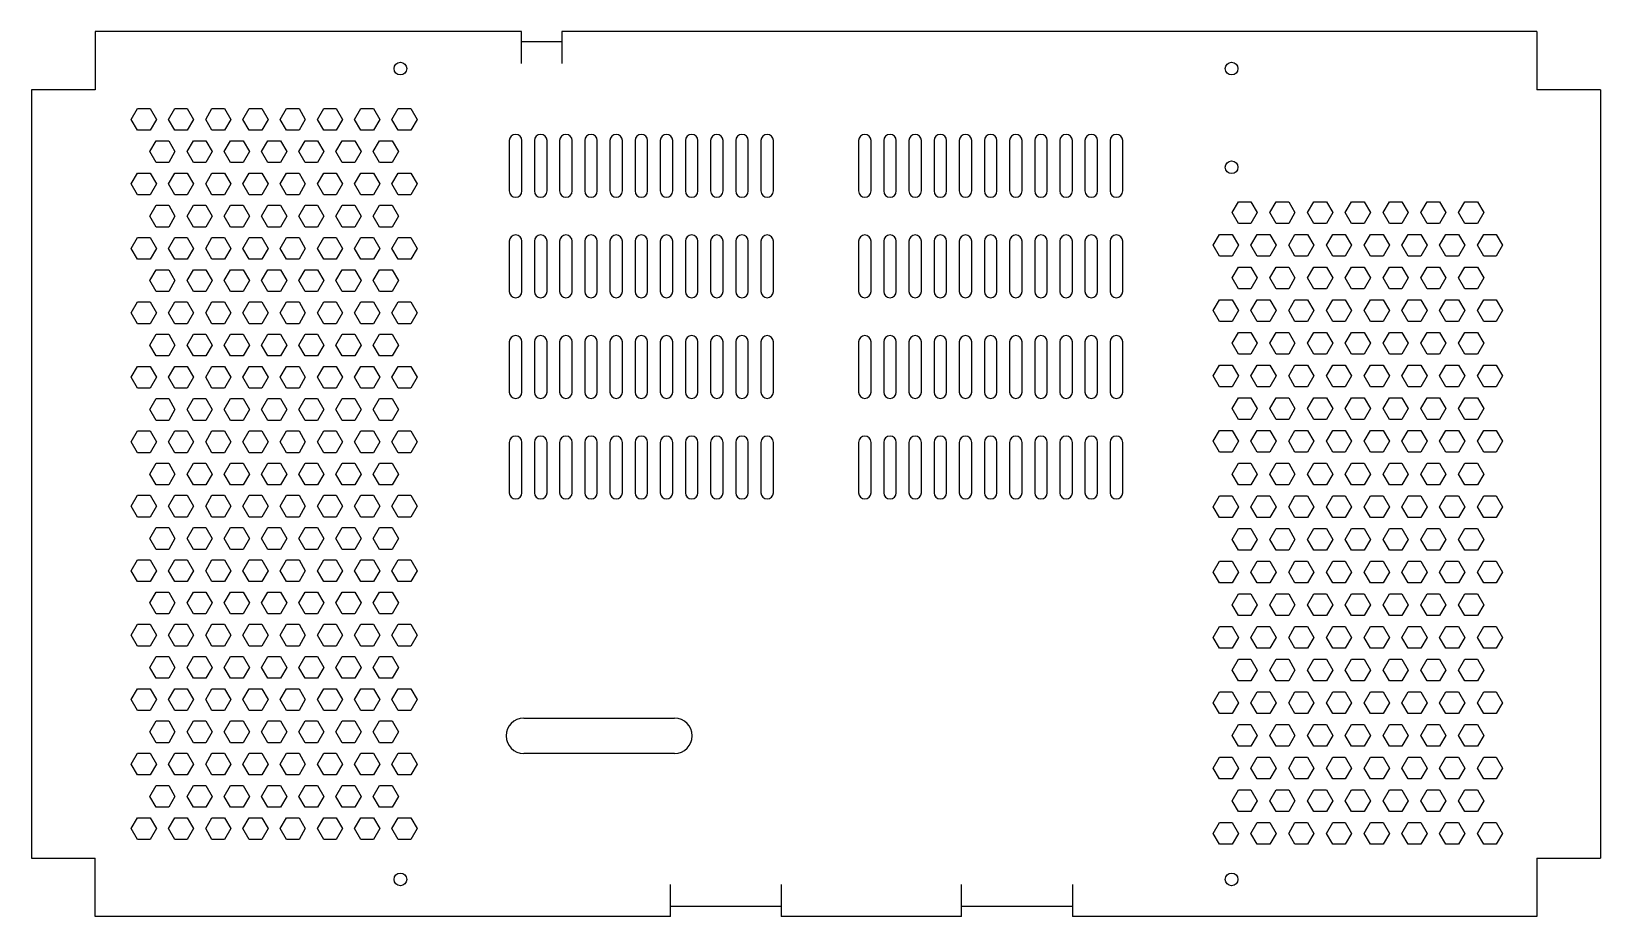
# Model space of a CAD drawing. Header units: millimetres. Extents: x -156 to 156, y 0 to 176.
import ezdxf

# ---------------------------------------------------------------- set-up
doc = ezdxf.new("R2010")
doc.units = ezdxf.units.MM

msp = doc.modelspace()

# ---------------------------------------------------------------- linework, layer by layer
at = {"color": 7, "linetype": 'Continuous', "lineweight": 25}
for p, q in [((-143.29, 176), (-143.29, 164.4)), ((-58.52, 176), (-143.29, 176)), ((-58.52, 169.6), (-58.52, 176)), ((-50.52, 176), (-50.52, 169.6)), ((143.29, 176), (-50.52, 176)), ((143.29, 176), (143.29, 164.4)), ((-50.52, 173.9), (-58.52, 173.9)), ((-155.94, 164.4), (-155.94, 11.6)), ((-143.29, 164.4), (-155.94, 164.4)), ((155.94, 164.4), (143.29, 164.4)), ((155.94, 164.4), (155.94, 11.6)), ((-136.1, 158.49), (-134.85, 160.66)), ((-134.85, 160.66), (-132.35, 160.66)), ((-132.35, 160.66), (-131.1, 158.49)), ((-128.7, 158.49), (-127.45, 160.66)), ((-127.45, 160.66), (-124.95, 160.66)), ((-124.95, 160.66), (-123.7, 158.49)), ((-121.3, 158.49), (-120.05, 160.66)), ((-120.05, 160.66), (-117.55, 160.66)), ((-117.55, 160.66), (-116.3, 158.49)), ((-113.9, 158.49), (-112.65, 160.66)), ((-112.65, 160.66), (-110.15, 160.66)), ((-110.15, 160.66), (-108.9, 158.49)), ((-106.5, 158.49), (-105.25, 160.66)), ((-105.25, 160.66), (-102.75, 160.66)), ((-102.75, 160.66), (-101.5, 158.49)), ((-99.1, 158.49), (-97.85, 160.66)), ((-97.85, 160.66), (-95.35, 160.66)), ((-95.35, 160.66), (-94.1, 158.49)), ((-91.7, 158.49), (-90.45, 160.66)), ((-90.45, 160.66), (-87.95, 160.66)), ((-87.95, 160.66), (-86.7, 158.49)), ((-84.3, 158.49), (-83.05, 160.66)), ((-83.05, 160.66), (-80.55, 160.66)), ((-80.55, 160.66), (-79.3, 158.49)), ((-134.85, 156.33), (-136.1, 158.49)), ((-132.35, 156.33), (-134.85, 156.33)), ((-131.1, 158.49), (-132.35, 156.33)), ((-127.45, 156.33), (-128.7, 158.49)), ((-124.95, 156.33), (-127.45, 156.33)), ((-123.7, 158.49), (-124.95, 156.33)), ((-120.05, 156.33), (-121.3, 158.49)), ((-117.55, 156.33), (-120.05, 156.33)), ((-116.3, 158.49), (-117.55, 156.33)), ((-112.65, 156.33), (-113.9, 158.49)), ((-110.15, 156.33), (-112.65, 156.33)), ((-108.9, 158.49), (-110.15, 156.33)), ((-105.25, 156.33), (-106.5, 158.49)), ((-102.75, 156.33), (-105.25, 156.33)), ((-101.5, 158.49), (-102.75, 156.33)), ((-97.85, 156.33), (-99.1, 158.49)), ((-95.35, 156.33), (-97.85, 156.33)), ((-94.1, 158.49), (-95.35, 156.33)), ((-90.45, 156.33), (-91.7, 158.49)), ((-87.95, 156.33), (-90.45, 156.33)), ((-86.7, 158.49), (-87.95, 156.33)), ((-83.05, 156.33), (-84.3, 158.49)), ((-80.55, 156.33), (-83.05, 156.33)), ((-79.3, 158.49), (-80.55, 156.33)), ((-132.4, 152.09), (-131.15, 154.25)), ((-131.15, 154.25), (-128.65, 154.25)), ((-128.65, 154.25), (-127.4, 152.09)), ((-125, 152.09), (-123.75, 154.25)), ((-123.75, 154.25), (-121.25, 154.25)), ((-121.25, 154.25), (-120, 152.09)), ((-117.6, 152.09), (-116.35, 154.25)), ((-116.35, 154.25), (-113.85, 154.25)), ((-113.85, 154.25), (-112.6, 152.09)), ((-110.2, 152.09), (-108.95, 154.25)), ((-108.95, 154.25), (-106.45, 154.25)), ((-106.45, 154.25), (-105.2, 152.09)), ((-102.8, 152.09), (-101.55, 154.25)), ((-101.55, 154.25), (-99.05, 154.25)), ((-99.05, 154.25), (-97.8, 152.09)), ((-95.4, 152.09), (-94.15, 154.25)), ((-94.15, 154.25), (-91.65, 154.25)), ((-91.65, 154.25), (-90.4, 152.09)), ((-88, 152.09), (-86.75, 154.25)), ((-86.75, 154.25), (-84.25, 154.25)), ((-84.25, 154.25), (-83, 152.09)), ((-60.96, 154.28), (-60.96, 144.28)), ((-58.46, 144.28), (-58.46, 154.28)), ((-55.96, 154.28), (-55.96, 144.28)), ((-53.46, 144.28), (-53.46, 154.28)), ((-50.96, 154.28), (-50.96, 144.28)), ((-48.46, 144.28), (-48.46, 154.28)), ((-45.96, 154.28), (-45.96, 144.28)), ((-43.46, 144.28), (-43.46, 154.28)), ((-40.96, 154.28), (-40.96, 144.28)), ((-38.46, 144.28), (-38.46, 154.28)), ((-35.96, 154.28), (-35.96, 144.28)), ((-33.46, 144.28), (-33.46, 154.28)), ((-30.96, 154.28), (-30.96, 144.28)), ((-28.46, 144.28), (-28.46, 154.28)), ((-25.96, 154.28), (-25.96, 144.28)), ((-23.46, 144.28), (-23.46, 154.28)), ((-20.96, 154.28), (-20.96, 144.28)), ((-18.46, 144.28), (-18.46, 154.28)), ((-15.96, 154.28), (-15.96, 144.28)), ((-13.46, 144.28), (-13.46, 154.28)), ((-10.96, 154.28), (-10.96, 144.28)), ((-8.46, 144.28), (-8.46, 154.28)), ((8.46, 154.28), (8.46, 144.28)), ((10.96, 144.28), (10.96, 154.28)), ((13.46, 154.28), (13.46, 144.28)), ((15.96, 144.28), (15.96, 154.28)), ((18.46, 154.28), (18.46, 144.28)), ((20.96, 144.28), (20.96, 154.28)), ((23.46, 154.28), (23.46, 144.28)), ((25.96, 144.28), (25.96, 154.28)), ((28.46, 154.28), (28.46, 144.28)), ((30.96, 144.28), (30.96, 154.28)), ((33.46, 154.28), (33.46, 144.28)), ((35.96, 144.28), (35.96, 154.28)), ((38.46, 154.28), (38.46, 144.28)), ((40.96, 144.28), (40.96, 154.28)), ((43.46, 154.28), (43.46, 144.28)), ((45.96, 144.28), (45.96, 154.28)), ((48.46, 154.28), (48.46, 144.28)), ((50.96, 144.28), (50.96, 154.28)), ((53.46, 154.28), (53.46, 144.28)), ((55.96, 144.28), (55.96, 154.28)), ((58.46, 154.28), (58.46, 144.28)), ((60.96, 144.28), (60.96, 154.28)), ((-131.15, 149.92), (-132.4, 152.09)), ((-128.65, 149.92), (-131.15, 149.92)), ((-127.4, 152.09), (-128.65, 149.92)), ((-123.75, 149.92), (-125, 152.09)), ((-121.25, 149.92), (-123.75, 149.92)), ((-120, 152.09), (-121.25, 149.92)), ((-116.35, 149.92), (-117.6, 152.09)), ((-113.85, 149.92), (-116.35, 149.92)), ((-112.6, 152.09), (-113.85, 149.92)), ((-108.95, 149.92), (-110.2, 152.09)), ((-106.45, 149.92), (-108.95, 149.92)), ((-105.2, 152.09), (-106.45, 149.92)), ((-101.55, 149.92), (-102.8, 152.09)), ((-99.05, 149.92), (-101.55, 149.92)), ((-97.8, 152.09), (-99.05, 149.92)), ((-94.15, 149.92), (-95.4, 152.09)), ((-91.65, 149.92), (-94.15, 149.92)), ((-90.4, 152.09), (-91.65, 149.92)), ((-86.75, 149.92), (-88, 152.09)), ((-84.25, 149.92), (-86.75, 149.92)), ((-83, 152.09), (-84.25, 149.92)), ((-136.1, 145.68), (-134.85, 147.84)), ((-134.85, 147.84), (-132.35, 147.84)), ((-132.35, 147.84), (-131.1, 145.68)), ((-128.7, 145.68), (-127.45, 147.84)), ((-127.45, 147.84), (-124.95, 147.84)), ((-124.95, 147.84), (-123.7, 145.68)), ((-121.3, 145.68), (-120.05, 147.84)), ((-120.05, 147.84), (-117.55, 147.84)), ((-117.55, 147.84), (-116.3, 145.68)), ((-113.9, 145.68), (-112.65, 147.84)), ((-112.65, 147.84), (-110.15, 147.84)), ((-110.15, 147.84), (-108.9, 145.68)), ((-106.5, 145.68), (-105.25, 147.84)), ((-105.25, 147.84), (-102.75, 147.84)), ((-102.75, 147.84), (-101.5, 145.68)), ((-99.1, 145.68), (-97.85, 147.84)), ((-97.85, 147.84), (-95.35, 147.84)), ((-95.35, 147.84), (-94.1, 145.68)), ((-91.7, 145.68), (-90.45, 147.84)), ((-90.45, 147.84), (-87.95, 147.84)), ((-87.95, 147.84), (-86.7, 145.68)), ((-84.3, 145.68), (-83.05, 147.84)), ((-83.05, 147.84), (-80.55, 147.84)), ((-80.55, 147.84), (-79.3, 145.68)), ((-134.85, 143.51), (-136.1, 145.68)), ((-132.35, 143.51), (-134.85, 143.51)), ((-131.1, 145.68), (-132.35, 143.51)), ((-127.45, 143.51), (-128.7, 145.68)), ((-124.95, 143.51), (-127.45, 143.51)), ((-123.7, 145.68), (-124.95, 143.51)), ((-120.05, 143.51), (-121.3, 145.68)), ((-117.55, 143.51), (-120.05, 143.51)), ((-116.3, 145.68), (-117.55, 143.51)), ((-112.65, 143.51), (-113.9, 145.68)), ((-110.15, 143.51), (-112.65, 143.51)), ((-108.9, 145.68), (-110.15, 143.51)), ((-105.25, 143.51), (-106.5, 145.68)), ((-102.75, 143.51), (-105.25, 143.51)), ((-101.5, 145.68), (-102.75, 143.51)), ((-97.85, 143.51), (-99.1, 145.68)), ((-95.35, 143.51), (-97.85, 143.51)), ((-94.1, 145.68), (-95.35, 143.51)), ((-90.45, 143.51), (-91.7, 145.68)), ((-87.95, 143.51), (-90.45, 143.51)), ((-86.7, 145.68), (-87.95, 143.51)), ((-83.05, 143.51), (-84.3, 145.68)), ((-80.55, 143.51), (-83.05, 143.51)), ((-79.3, 145.68), (-80.55, 143.51)), ((-132.4, 139.27), (-131.15, 141.43)), ((-131.15, 141.43), (-128.65, 141.43)), ((-128.65, 141.43), (-127.4, 139.27)), ((-125, 139.27), (-123.75, 141.43)), ((-123.75, 141.43), (-121.25, 141.43)), ((-121.25, 141.43), (-120, 139.27)), ((-117.6, 139.27), (-116.35, 141.43)), ((-116.35, 141.43), (-113.85, 141.43)), ((-113.85, 141.43), (-112.6, 139.27)), ((-110.2, 139.27), (-108.95, 141.43)), ((-108.95, 141.43), (-106.45, 141.43)), ((-106.45, 141.43), (-105.2, 139.27)), ((-102.8, 139.27), (-101.55, 141.43)), ((-101.55, 141.43), (-99.05, 141.43)), ((-99.05, 141.43), (-97.8, 139.27)), ((-95.4, 139.27), (-94.15, 141.43)), ((-94.15, 141.43), (-91.65, 141.43)), ((-91.65, 141.43), (-90.4, 139.27)), ((-88, 139.27), (-86.75, 141.43)), ((-86.75, 141.43), (-84.25, 141.43)), ((-84.25, 141.43), (-83, 139.27)), ((82.7, 139.96), (83.95, 142.13)), ((83.95, 142.13), (86.45, 142.13)), ((86.45, 142.13), (87.7, 139.96)), ((90.2, 139.96), (91.45, 142.13)), ((91.45, 142.13), (93.95, 142.13)), ((93.95, 142.13), (95.2, 139.96)), ((97.7, 139.96), (98.95, 142.13)), ((98.95, 142.13), (101.45, 142.13)), ((101.45, 142.13), (102.7, 139.96)), ((105.2, 139.96), (106.45, 142.13)), ((106.45, 142.13), (108.95, 142.13)), ((108.95, 142.13), (110.2, 139.96)), ((112.7, 139.96), (113.95, 142.13)), ((113.95, 142.13), (116.45, 142.13)), ((116.45, 142.13), (117.7, 139.96)), ((120.2, 139.96), (121.45, 142.13)), ((121.45, 142.13), (123.95, 142.13)), ((123.95, 142.13), (125.2, 139.96)), ((127.7, 139.96), (128.95, 142.13)), ((128.95, 142.13), (131.45, 142.13)), ((131.45, 142.13), (132.7, 139.96)), ((-131.15, 137.1), (-132.4, 139.27)), ((-127.4, 139.27), (-128.65, 137.1)), ((-123.75, 137.1), (-125, 139.27)), ((-120, 139.27), (-121.25, 137.1)), ((-116.35, 137.1), (-117.6, 139.27)), ((-112.6, 139.27), (-113.85, 137.1)), ((-108.95, 137.1), (-110.2, 139.27)), ((-105.2, 139.27), (-106.45, 137.1)), ((-101.55, 137.1), (-102.8, 139.27)), ((-97.8, 139.27), (-99.05, 137.1)), ((-94.15, 137.1), (-95.4, 139.27)), ((-90.4, 139.27), (-91.65, 137.1)), ((-86.75, 137.1), (-88, 139.27)), ((-83, 139.27), (-84.25, 137.1)), ((83.95, 137.8), (82.7, 139.96)), ((86.45, 137.8), (83.95, 137.8)), ((87.7, 139.96), (86.45, 137.8)), ((91.45, 137.8), (90.2, 139.96)), ((93.95, 137.8), (91.45, 137.8)), ((95.2, 139.96), (93.95, 137.8)), ((98.95, 137.8), (97.7, 139.96)), ((101.45, 137.8), (98.95, 137.8)), ((102.7, 139.96), (101.45, 137.8)), ((106.45, 137.8), (105.2, 139.96)), ((108.95, 137.8), (106.45, 137.8)), ((110.2, 139.96), (108.95, 137.8)), ((113.95, 137.8), (112.7, 139.96)), ((116.45, 137.8), (113.95, 137.8)), ((117.7, 139.96), (116.45, 137.8)), ((121.45, 137.8), (120.2, 139.96)), ((123.95, 137.8), (121.45, 137.8)), ((125.2, 139.96), (123.95, 137.8)), ((128.95, 137.8), (127.7, 139.96)), ((131.45, 137.8), (128.95, 137.8)), ((132.7, 139.96), (131.45, 137.8)), ((-136.1, 132.86), (-134.85, 135.03)), ((-134.85, 135.03), (-132.35, 135.03)), ((-132.35, 135.03), (-131.1, 132.86)), ((-128.65, 137.1), (-131.15, 137.1)), ((-128.7, 132.86), (-127.45, 135.03)), ((-127.45, 135.03), (-124.95, 135.03)), ((-124.95, 135.03), (-123.7, 132.86)), ((-121.25, 137.1), (-123.75, 137.1)), ((-121.3, 132.86), (-120.05, 135.03)), ((-120.05, 135.03), (-117.55, 135.03)), ((-117.55, 135.03), (-116.3, 132.86)), ((-113.85, 137.1), (-116.35, 137.1)), ((-113.9, 132.86), (-112.65, 135.03)), ((-112.65, 135.03), (-110.15, 135.03)), ((-110.15, 135.03), (-108.9, 132.86)), ((-106.45, 137.1), (-108.95, 137.1)), ((-106.5, 132.86), (-105.25, 135.03)), ((-105.25, 135.03), (-102.75, 135.03)), ((-102.75, 135.03), (-101.5, 132.86)), ((-99.05, 137.1), (-101.55, 137.1)), ((-99.1, 132.86), (-97.85, 135.03)), ((-97.85, 135.03), (-95.35, 135.03)), ((-95.35, 135.03), (-94.1, 132.86)), ((-91.65, 137.1), (-94.15, 137.1)), ((-91.7, 132.86), (-90.45, 135.03)), ((-90.45, 135.03), (-87.95, 135.03)), ((-87.95, 135.03), (-86.7, 132.86)), ((-84.25, 137.1), (-86.75, 137.1)), ((-84.3, 132.86), (-83.05, 135.03)), ((-83.05, 135.03), (-80.55, 135.03)), ((-80.55, 135.03), (-79.3, 132.86)), ((-60.96, 134.28), (-60.96, 124.28)), ((-58.46, 124.28), (-58.46, 134.28)), ((-55.96, 134.28), (-55.96, 124.28)), ((-53.46, 124.28), (-53.46, 134.28)), ((-50.96, 134.28), (-50.96, 124.28)), ((-48.46, 124.28), (-48.46, 134.28)), ((-45.96, 134.28), (-45.96, 124.28)), ((-43.46, 124.28), (-43.46, 134.28)), ((-40.96, 134.28), (-40.96, 124.28)), ((-38.46, 124.28), (-38.46, 134.28)), ((-35.96, 134.28), (-35.96, 124.28)), ((-33.46, 124.28), (-33.46, 134.28)), ((-30.96, 134.28), (-30.96, 124.28)), ((-28.46, 124.28), (-28.46, 134.28)), ((-25.96, 134.28), (-25.96, 124.28)), ((-23.46, 124.28), (-23.46, 134.28)), ((-20.96, 134.28), (-20.96, 124.28)), ((-18.46, 124.28), (-18.46, 134.28)), ((-15.96, 134.28), (-15.96, 124.28)), ((-13.46, 124.28), (-13.46, 134.28)), ((-10.96, 134.28), (-10.96, 124.28)), ((-8.46, 124.28), (-8.46, 134.28)), ((8.46, 134.28), (8.46, 124.28)), ((10.96, 124.28), (10.96, 134.28)), ((13.46, 134.28), (13.46, 124.28)), ((15.96, 124.28), (15.96, 134.28)), ((18.46, 134.28), (18.46, 124.28)), ((20.96, 124.28), (20.96, 134.28)), ((23.46, 134.28), (23.46, 124.28)), ((25.96, 124.28), (25.96, 134.28)), ((28.46, 134.28), (28.46, 124.28)), ((30.96, 124.28), (30.96, 134.28)), ((33.46, 134.28), (33.46, 124.28)), ((35.96, 124.28), (35.96, 134.28)), ((38.46, 134.28), (38.46, 124.28)), ((40.96, 124.28), (40.96, 134.28)), ((43.46, 134.28), (43.46, 124.28)), ((45.96, 124.28), (45.96, 134.28)), ((48.46, 134.28), (48.46, 124.28)), ((50.96, 124.28), (50.96, 134.28)), ((53.46, 134.28), (53.46, 124.28)), ((55.96, 124.28), (55.96, 134.28)), ((58.46, 134.28), (58.46, 124.28)), ((60.96, 124.28), (60.96, 134.28)), ((78.95, 133.47), (80.2, 135.63)), ((80.2, 135.63), (82.7, 135.63)), ((82.7, 135.63), (83.95, 133.47)), ((86.45, 133.47), (87.7, 135.63)), ((87.7, 135.63), (90.2, 135.63)), ((90.2, 135.63), (91.45, 133.47)), ((93.95, 133.47), (95.2, 135.63)), ((95.2, 135.63), (97.7, 135.63)), ((97.7, 135.63), (98.95, 133.47)), ((101.45, 133.47), (102.7, 135.63)), ((102.7, 135.63), (105.2, 135.63)), ((105.2, 135.63), (106.45, 133.47)), ((108.95, 133.47), (110.2, 135.63)), ((110.2, 135.63), (112.7, 135.63)), ((112.7, 135.63), (113.95, 133.47)), ((116.45, 133.47), (117.7, 135.63)), ((117.7, 135.63), (120.2, 135.63)), ((120.2, 135.63), (121.45, 133.47)), ((123.95, 133.47), (125.2, 135.63)), ((125.2, 135.63), (127.7, 135.63)), ((127.7, 135.63), (128.95, 133.47)), ((131.45, 133.47), (132.7, 135.63)), ((132.7, 135.63), (135.2, 135.63)), ((135.2, 135.63), (136.45, 133.47)), ((-134.85, 130.7), (-136.1, 132.86)), ((-131.1, 132.86), (-132.35, 130.7)), ((-127.45, 130.7), (-128.7, 132.86)), ((-123.7, 132.86), (-124.95, 130.7)), ((-120.05, 130.7), (-121.3, 132.86)), ((-116.3, 132.86), (-117.55, 130.7)), ((-112.65, 130.7), (-113.9, 132.86)), ((-108.9, 132.86), (-110.15, 130.7)), ((-105.25, 130.7), (-106.5, 132.86)), ((-101.5, 132.86), (-102.75, 130.7)), ((-97.85, 130.7), (-99.1, 132.86)), ((-94.1, 132.86), (-95.35, 130.7)), ((-90.45, 130.7), (-91.7, 132.86)), ((-86.7, 132.86), (-87.95, 130.7)), ((-83.05, 130.7), (-84.3, 132.86)), ((-79.3, 132.86), (-80.55, 130.7)), ((80.2, 131.3), (78.95, 133.47)), ((82.7, 131.3), (80.2, 131.3)), ((83.95, 133.47), (82.7, 131.3)), ((87.7, 131.3), (86.45, 133.47)), ((90.2, 131.3), (87.7, 131.3)), ((91.45, 133.47), (90.2, 131.3)), ((95.2, 131.3), (93.95, 133.47)), ((97.7, 131.3), (95.2, 131.3)), ((98.95, 133.47), (97.7, 131.3)), ((102.7, 131.3), (101.45, 133.47)), ((105.2, 131.3), (102.7, 131.3)), ((106.45, 133.47), (105.2, 131.3)), ((110.2, 131.3), (108.95, 133.47)), ((112.7, 131.3), (110.2, 131.3)), ((113.95, 133.47), (112.7, 131.3)), ((117.7, 131.3), (116.45, 133.47)), ((120.2, 131.3), (117.7, 131.3)), ((121.45, 133.47), (120.2, 131.3)), ((125.2, 131.3), (123.95, 133.47)), ((127.7, 131.3), (125.2, 131.3)), ((128.95, 133.47), (127.7, 131.3)), ((132.7, 131.3), (131.45, 133.47)), ((135.2, 131.3), (132.7, 131.3)), ((136.45, 133.47), (135.2, 131.3)), ((-132.35, 130.7), (-134.85, 130.7)), ((-132.4, 126.45), (-131.15, 128.62)), ((-131.15, 128.62), (-128.65, 128.62)), ((-128.65, 128.62), (-127.4, 126.45)), ((-124.95, 130.7), (-127.45, 130.7)), ((-125, 126.45), (-123.75, 128.62)), ((-123.75, 128.62), (-121.25, 128.62)), ((-121.25, 128.62), (-120, 126.45)), ((-117.55, 130.7), (-120.05, 130.7)), ((-117.6, 126.45), (-116.35, 128.62)), ((-116.35, 128.62), (-113.85, 128.62)), ((-113.85, 128.62), (-112.6, 126.45)), ((-110.15, 130.7), (-112.65, 130.7)), ((-110.2, 126.45), (-108.95, 128.62)), ((-108.95, 128.62), (-106.45, 128.62)), ((-106.45, 128.62), (-105.2, 126.45)), ((-102.75, 130.7), (-105.25, 130.7)), ((-102.8, 126.45), (-101.55, 128.62)), ((-101.55, 128.62), (-99.05, 128.62)), ((-99.05, 128.62), (-97.8, 126.45)), ((-95.35, 130.7), (-97.85, 130.7)), ((-95.4, 126.45), (-94.15, 128.62)), ((-94.15, 128.62), (-91.65, 128.62)), ((-91.65, 128.62), (-90.4, 126.45)), ((-87.95, 130.7), (-90.45, 130.7)), ((-88, 126.45), (-86.75, 128.62)), ((-86.75, 128.62), (-84.25, 128.62)), ((-84.25, 128.62), (-83, 126.45)), ((-80.55, 130.7), (-83.05, 130.7)), ((82.7, 126.97), (83.95, 129.14)), ((83.95, 129.14), (86.45, 129.14)), ((86.45, 129.14), (87.7, 126.97)), ((90.2, 126.97), (91.45, 129.14)), ((91.45, 129.14), (93.95, 129.14)), ((93.95, 129.14), (95.2, 126.97)), ((97.7, 126.97), (98.95, 129.14)), ((98.95, 129.14), (101.45, 129.14)), ((101.45, 129.14), (102.7, 126.97)), ((105.2, 126.97), (106.45, 129.14)), ((106.45, 129.14), (108.95, 129.14)), ((108.95, 129.14), (110.2, 126.97)), ((112.7, 126.97), (113.95, 129.14)), ((113.95, 129.14), (116.45, 129.14)), ((116.45, 129.14), (117.7, 126.97)), ((120.2, 126.97), (121.45, 129.14)), ((121.45, 129.14), (123.95, 129.14)), ((123.95, 129.14), (125.2, 126.97)), ((127.7, 126.97), (128.95, 129.14)), ((128.95, 129.14), (131.45, 129.14)), ((131.45, 129.14), (132.7, 126.97)), ((-131.15, 124.29), (-132.4, 126.45)), ((-127.4, 126.45), (-128.65, 124.29)), ((-123.75, 124.29), (-125, 126.45)), ((-120, 126.45), (-121.25, 124.29)), ((-116.35, 124.29), (-117.6, 126.45)), ((-112.6, 126.45), (-113.85, 124.29)), ((-108.95, 124.29), (-110.2, 126.45)), ((-105.2, 126.45), (-106.45, 124.29)), ((-101.55, 124.29), (-102.8, 126.45)), ((-97.8, 126.45), (-99.05, 124.29)), ((-94.15, 124.29), (-95.4, 126.45)), ((-90.4, 126.45), (-91.65, 124.29)), ((-86.75, 124.29), (-88, 126.45)), ((-83, 126.45), (-84.25, 124.29)), ((83.95, 124.81), (82.7, 126.97)), ((86.45, 124.81), (83.95, 124.81)), ((87.7, 126.97), (86.45, 124.81)), ((91.45, 124.81), (90.2, 126.97)), ((93.95, 124.81), (91.45, 124.81)), ((95.2, 126.97), (93.95, 124.81)), ((98.95, 124.81), (97.7, 126.97)), ((101.45, 124.81), (98.95, 124.81)), ((102.7, 126.97), (101.45, 124.81)), ((106.45, 124.81), (105.2, 126.97)), ((108.95, 124.81), (106.45, 124.81)), ((110.2, 126.97), (108.95, 124.81)), ((113.95, 124.81), (112.7, 126.97)), ((116.45, 124.81), (113.95, 124.81)), ((117.7, 126.97), (116.45, 124.81)), ((121.45, 124.81), (120.2, 126.97)), ((123.95, 124.81), (121.45, 124.81)), ((125.2, 126.97), (123.95, 124.81)), ((128.95, 124.81), (127.7, 126.97)), ((131.45, 124.81), (128.95, 124.81)), ((132.7, 126.97), (131.45, 124.81)), ((-136.1, 120.04), (-134.85, 122.21)), ((-134.85, 122.21), (-132.35, 122.21)), ((-132.35, 122.21), (-131.1, 120.04)), ((-128.65, 124.29), (-131.15, 124.29)), ((-128.7, 120.04), (-127.45, 122.21)), ((-127.45, 122.21), (-124.95, 122.21)), ((-124.95, 122.21), (-123.7, 120.04)), ((-121.25, 124.29), (-123.75, 124.29)), ((-121.3, 120.04), (-120.05, 122.21)), ((-120.05, 122.21), (-117.55, 122.21)), ((-117.55, 122.21), (-116.3, 120.04)), ((-113.85, 124.29), (-116.35, 124.29)), ((-113.9, 120.04), (-112.65, 122.21)), ((-112.65, 122.21), (-110.15, 122.21)), ((-110.15, 122.21), (-108.9, 120.04)), ((-106.45, 124.29), (-108.95, 124.29)), ((-106.5, 120.04), (-105.25, 122.21)), ((-105.25, 122.21), (-102.75, 122.21)), ((-102.75, 122.21), (-101.5, 120.04)), ((-99.05, 124.29), (-101.55, 124.29)), ((-99.1, 120.04), (-97.85, 122.21)), ((-97.85, 122.21), (-95.35, 122.21)), ((-95.35, 122.21), (-94.1, 120.04)), ((-91.65, 124.29), (-94.15, 124.29)), ((-91.7, 120.04), (-90.45, 122.21)), ((-90.45, 122.21), (-87.95, 122.21)), ((-87.95, 122.21), (-86.7, 120.04)), ((-84.25, 124.29), (-86.75, 124.29)), ((-84.3, 120.04), (-83.05, 122.21)), ((-83.05, 122.21), (-80.55, 122.21)), ((-80.55, 122.21), (-79.3, 120.04)), ((78.95, 120.48), (80.2, 122.64)), ((80.2, 122.64), (82.7, 122.64)), ((82.7, 122.64), (83.95, 120.48)), ((86.45, 120.48), (87.7, 122.64)), ((87.7, 122.64), (90.2, 122.64)), ((90.2, 122.64), (91.45, 120.48)), ((93.95, 120.48), (95.2, 122.64)), ((95.2, 122.64), (97.7, 122.64)), ((97.7, 122.64), (98.95, 120.48)), ((101.45, 120.48), (102.7, 122.64)), ((102.7, 122.64), (105.2, 122.64)), ((105.2, 122.64), (106.45, 120.48)), ((108.95, 120.48), (110.2, 122.64)), ((110.2, 122.64), (112.7, 122.64)), ((112.7, 122.64), (113.95, 120.48)), ((116.45, 120.48), (117.7, 122.64)), ((117.7, 122.64), (120.2, 122.64)), ((120.2, 122.64), (121.45, 120.48)), ((123.95, 120.48), (125.2, 122.64)), ((125.2, 122.64), (127.7, 122.64)), ((127.7, 122.64), (128.95, 120.48)), ((131.45, 120.48), (132.7, 122.64)), ((132.7, 122.64), (135.2, 122.64)), ((135.2, 122.64), (136.45, 120.48)), ((-134.85, 117.88), (-136.1, 120.04)), ((-131.1, 120.04), (-132.35, 117.88)), ((-127.45, 117.88), (-128.7, 120.04)), ((-123.7, 120.04), (-124.95, 117.88)), ((-120.05, 117.88), (-121.3, 120.04)), ((-116.3, 120.04), (-117.55, 117.88)), ((-112.65, 117.88), (-113.9, 120.04)), ((-108.9, 120.04), (-110.15, 117.88)), ((-105.25, 117.88), (-106.5, 120.04)), ((-101.5, 120.04), (-102.75, 117.88)), ((-97.85, 117.88), (-99.1, 120.04)), ((-94.1, 120.04), (-95.35, 117.88)), ((-90.45, 117.88), (-91.7, 120.04)), ((-86.7, 120.04), (-87.95, 117.88)), ((-83.05, 117.88), (-84.3, 120.04)), ((-79.3, 120.04), (-80.55, 117.88)), ((80.2, 118.31), (78.95, 120.48)), ((83.95, 120.48), (82.7, 118.31)), ((87.7, 118.31), (86.45, 120.48)), ((91.45, 120.48), (90.2, 118.31)), ((95.2, 118.31), (93.95, 120.48)), ((98.95, 120.48), (97.7, 118.31)), ((102.7, 118.31), (101.45, 120.48)), ((106.45, 120.48), (105.2, 118.31)), ((110.2, 118.31), (108.95, 120.48)), ((113.95, 120.48), (112.7, 118.31)), ((117.7, 118.31), (116.45, 120.48)), ((121.45, 120.48), (120.2, 118.31)), ((125.2, 118.31), (123.95, 120.48)), ((128.95, 120.48), (127.7, 118.31)), ((132.7, 118.31), (131.45, 120.48)), ((136.45, 120.48), (135.2, 118.31)), ((-132.35, 117.88), (-134.85, 117.88)), ((-132.4, 113.63), (-131.15, 115.8)), ((-131.15, 115.8), (-128.65, 115.8)), ((-128.65, 115.8), (-127.4, 113.63)), ((-124.95, 117.88), (-127.45, 117.88)), ((-125, 113.63), (-123.75, 115.8)), ((-123.75, 115.8), (-121.25, 115.8)), ((-121.25, 115.8), (-120, 113.63)), ((-117.55, 117.88), (-120.05, 117.88)), ((-117.6, 113.63), (-116.35, 115.8)), ((-116.35, 115.8), (-113.85, 115.8)), ((-113.85, 115.8), (-112.6, 113.63)), ((-110.15, 117.88), (-112.65, 117.88)), ((-110.2, 113.63), (-108.95, 115.8)), ((-108.95, 115.8), (-106.45, 115.8)), ((-106.45, 115.8), (-105.2, 113.63)), ((-102.75, 117.88), (-105.25, 117.88)), ((-102.8, 113.63), (-101.55, 115.8)), ((-101.55, 115.8), (-99.05, 115.8)), ((-99.05, 115.8), (-97.8, 113.63)), ((-95.35, 117.88), (-97.85, 117.88)), ((-95.4, 113.63), (-94.15, 115.8)), ((-94.15, 115.8), (-91.65, 115.8)), ((-91.65, 115.8), (-90.4, 113.63)), ((-87.95, 117.88), (-90.45, 117.88)), ((-88, 113.63), (-86.75, 115.8)), ((-86.75, 115.8), (-84.25, 115.8)), ((-84.25, 115.8), (-83, 113.63)), ((-80.55, 117.88), (-83.05, 117.88)), ((82.7, 118.31), (80.2, 118.31)), ((82.7, 113.98), (83.95, 116.15)), ((83.95, 116.15), (86.45, 116.15)), ((86.45, 116.15), (87.7, 113.98)), ((90.2, 118.31), (87.7, 118.31)), ((90.2, 113.98), (91.45, 116.15)), ((91.45, 116.15), (93.95, 116.15)), ((93.95, 116.15), (95.2, 113.98)), ((97.7, 118.31), (95.2, 118.31)), ((97.7, 113.98), (98.95, 116.15)), ((98.95, 116.15), (101.45, 116.15)), ((101.45, 116.15), (102.7, 113.98)), ((105.2, 118.31), (102.7, 118.31)), ((105.2, 113.98), (106.45, 116.15)), ((106.45, 116.15), (108.95, 116.15)), ((108.95, 116.15), (110.2, 113.98)), ((112.7, 118.31), (110.2, 118.31)), ((112.7, 113.98), (113.95, 116.15)), ((113.95, 116.15), (116.45, 116.15)), ((116.45, 116.15), (117.7, 113.98)), ((120.2, 118.31), (117.7, 118.31)), ((120.2, 113.98), (121.45, 116.15)), ((121.45, 116.15), (123.95, 116.15)), ((123.95, 116.15), (125.2, 113.98)), ((127.7, 118.31), (125.2, 118.31)), ((127.7, 113.98), (128.95, 116.15)), ((128.95, 116.15), (131.45, 116.15)), ((131.45, 116.15), (132.7, 113.98)), ((135.2, 118.31), (132.7, 118.31)), ((-131.15, 111.47), (-132.4, 113.63)), ((-127.4, 113.63), (-128.65, 111.47)), ((-123.75, 111.47), (-125, 113.63)), ((-120, 113.63), (-121.25, 111.47)), ((-116.35, 111.47), (-117.6, 113.63)), ((-112.6, 113.63), (-113.85, 111.47)), ((-108.95, 111.47), (-110.2, 113.63)), ((-105.2, 113.63), (-106.45, 111.47)), ((-101.55, 111.47), (-102.8, 113.63)), ((-97.8, 113.63), (-99.05, 111.47)), ((-94.15, 111.47), (-95.4, 113.63)), ((-90.4, 113.63), (-91.65, 111.47)), ((-86.75, 111.47), (-88, 113.63)), ((-83, 113.63), (-84.25, 111.47)), ((-60.96, 114.28), (-60.96, 104.28)), ((-58.46, 104.28), (-58.46, 114.28)), ((-55.96, 114.28), (-55.96, 104.28)), ((-53.46, 104.28), (-53.46, 114.28)), ((-50.96, 114.28), (-50.96, 104.28)), ((-48.46, 104.28), (-48.46, 114.28)), ((-45.96, 114.28), (-45.96, 104.28)), ((-43.46, 104.28), (-43.46, 114.28)), ((-40.96, 114.28), (-40.96, 104.28)), ((-38.46, 104.28), (-38.46, 114.28)), ((-35.96, 114.28), (-35.96, 104.28)), ((-33.46, 104.28), (-33.46, 114.28)), ((-30.96, 114.28), (-30.96, 104.28)), ((-28.46, 104.28), (-28.46, 114.28)), ((-25.96, 114.28), (-25.96, 104.28)), ((-23.46, 104.28), (-23.46, 114.28)), ((-20.96, 114.28), (-20.96, 104.28)), ((-18.46, 104.28), (-18.46, 114.28)), ((-15.96, 114.28), (-15.96, 104.28)), ((-13.46, 104.28), (-13.46, 114.28)), ((-10.96, 114.28), (-10.96, 104.28)), ((-8.46, 104.28), (-8.46, 114.28)), ((8.46, 114.28), (8.46, 104.28)), ((10.96, 104.28), (10.96, 114.28)), ((13.46, 114.28), (13.46, 104.28)), ((15.96, 104.28), (15.96, 114.28)), ((18.46, 114.28), (18.46, 104.28)), ((20.96, 104.28), (20.96, 114.28)), ((23.46, 114.28), (23.46, 104.28)), ((25.96, 104.28), (25.96, 114.28)), ((28.46, 114.28), (28.46, 104.28)), ((30.96, 104.28), (30.96, 114.28)), ((33.46, 114.28), (33.46, 104.28)), ((35.96, 104.28), (35.96, 114.28)), ((38.46, 114.28), (38.46, 104.28)), ((40.96, 104.28), (40.96, 114.28)), ((43.46, 114.28), (43.46, 104.28)), ((45.96, 104.28), (45.96, 114.28)), ((48.46, 114.28), (48.46, 104.28)), ((50.96, 104.28), (50.96, 114.28)), ((53.46, 114.28), (53.46, 104.28)), ((55.96, 104.28), (55.96, 114.28)), ((58.46, 114.28), (58.46, 104.28)), ((60.96, 104.28), (60.96, 114.28)), ((83.95, 111.82), (82.7, 113.98)), ((87.7, 113.98), (86.45, 111.82)), ((91.45, 111.82), (90.2, 113.98)), ((95.2, 113.98), (93.95, 111.82)), ((98.95, 111.82), (97.7, 113.98)), ((102.7, 113.98), (101.45, 111.82)), ((106.45, 111.82), (105.2, 113.98)), ((110.2, 113.98), (108.95, 111.82)), ((113.95, 111.82), (112.7, 113.98)), ((117.7, 113.98), (116.45, 111.82)), ((121.45, 111.82), (120.2, 113.98)), ((125.2, 113.98), (123.95, 111.82)), ((128.95, 111.82), (127.7, 113.98)), ((132.7, 113.98), (131.45, 111.82)), ((-136.1, 107.23), (-134.85, 109.39)), ((-134.85, 109.39), (-132.35, 109.39)), ((-132.35, 109.39), (-131.1, 107.23)), ((-128.65, 111.47), (-131.15, 111.47)), ((-128.7, 107.23), (-127.45, 109.39)), ((-127.45, 109.39), (-124.95, 109.39)), ((-124.95, 109.39), (-123.7, 107.23)), ((-121.25, 111.47), (-123.75, 111.47)), ((-121.3, 107.23), (-120.05, 109.39)), ((-120.05, 109.39), (-117.55, 109.39)), ((-117.55, 109.39), (-116.3, 107.23)), ((-113.85, 111.47), (-116.35, 111.47)), ((-113.9, 107.23), (-112.65, 109.39)), ((-112.65, 109.39), (-110.15, 109.39)), ((-110.15, 109.39), (-108.9, 107.23)), ((-106.45, 111.47), (-108.95, 111.47)), ((-106.5, 107.23), (-105.25, 109.39)), ((-105.25, 109.39), (-102.75, 109.39)), ((-102.75, 109.39), (-101.5, 107.23)), ((-99.05, 111.47), (-101.55, 111.47)), ((-99.1, 107.23), (-97.85, 109.39)), ((-97.85, 109.39), (-95.35, 109.39)), ((-95.35, 109.39), (-94.1, 107.23)), ((-91.65, 111.47), (-94.15, 111.47)), ((-91.7, 107.23), (-90.45, 109.39)), ((-90.45, 109.39), (-87.95, 109.39)), ((-87.95, 109.39), (-86.7, 107.23)), ((-84.25, 111.47), (-86.75, 111.47)), ((-84.3, 107.23), (-83.05, 109.39)), ((-83.05, 109.39), (-80.55, 109.39)), ((-80.55, 109.39), (-79.3, 107.23)), ((78.95, 107.49), (80.2, 109.65)), ((80.2, 109.65), (82.7, 109.65)), ((82.7, 109.65), (83.95, 107.49)), ((86.45, 111.82), (83.95, 111.82)), ((86.45, 107.49), (87.7, 109.65)), ((87.7, 109.65), (90.2, 109.65)), ((90.2, 109.65), (91.45, 107.49)), ((93.95, 111.82), (91.45, 111.82)), ((93.95, 107.49), (95.2, 109.65)), ((95.2, 109.65), (97.7, 109.65)), ((97.7, 109.65), (98.95, 107.49)), ((101.45, 111.82), (98.95, 111.82)), ((101.45, 107.49), (102.7, 109.65)), ((102.7, 109.65), (105.2, 109.65)), ((105.2, 109.65), (106.45, 107.49)), ((108.95, 111.82), (106.45, 111.82)), ((108.95, 107.49), (110.2, 109.65)), ((110.2, 109.65), (112.7, 109.65)), ((112.7, 109.65), (113.95, 107.49)), ((116.45, 111.82), (113.95, 111.82)), ((116.45, 107.49), (117.7, 109.65)), ((117.7, 109.65), (120.2, 109.65)), ((120.2, 109.65), (121.45, 107.49)), ((123.95, 111.82), (121.45, 111.82)), ((123.95, 107.49), (125.2, 109.65)), ((125.2, 109.65), (127.7, 109.65)), ((127.7, 109.65), (128.95, 107.49)), ((131.45, 111.82), (128.95, 111.82)), ((131.45, 107.49), (132.7, 109.65)), ((132.7, 109.65), (135.2, 109.65)), ((135.2, 109.65), (136.45, 107.49)), ((-134.85, 105.06), (-136.1, 107.23)), ((-131.1, 107.23), (-132.35, 105.06)), ((-127.45, 105.06), (-128.7, 107.23)), ((-123.7, 107.23), (-124.95, 105.06)), ((-120.05, 105.06), (-121.3, 107.23)), ((-116.3, 107.23), (-117.55, 105.06)), ((-112.65, 105.06), (-113.9, 107.23)), ((-108.9, 107.23), (-110.15, 105.06)), ((-105.25, 105.06), (-106.5, 107.23)), ((-101.5, 107.23), (-102.75, 105.06)), ((-97.85, 105.06), (-99.1, 107.23)), ((-94.1, 107.23), (-95.35, 105.06)), ((-90.45, 105.06), (-91.7, 107.23)), ((-86.7, 107.23), (-87.95, 105.06)), ((-83.05, 105.06), (-84.3, 107.23)), ((-79.3, 107.23), (-80.55, 105.06)), ((80.2, 105.32), (78.95, 107.49)), ((83.95, 107.49), (82.7, 105.32)), ((87.7, 105.32), (86.45, 107.49)), ((91.45, 107.49), (90.2, 105.32)), ((95.2, 105.32), (93.95, 107.49)), ((98.95, 107.49), (97.7, 105.32)), ((102.7, 105.32), (101.45, 107.49)), ((106.45, 107.49), (105.2, 105.32)), ((110.2, 105.32), (108.95, 107.49)), ((113.95, 107.49), (112.7, 105.32)), ((117.7, 105.32), (116.45, 107.49)), ((121.45, 107.49), (120.2, 105.32)), ((125.2, 105.32), (123.95, 107.49)), ((128.95, 107.49), (127.7, 105.32)), ((132.7, 105.32), (131.45, 107.49)), ((136.45, 107.49), (135.2, 105.32)), ((-132.35, 105.06), (-134.85, 105.06)), ((-132.4, 100.82), (-131.15, 102.98)), ((-131.15, 102.98), (-128.65, 102.98)), ((-128.65, 102.98), (-127.4, 100.82)), ((-124.95, 105.06), (-127.45, 105.06)), ((-125, 100.82), (-123.75, 102.98)), ((-123.75, 102.98), (-121.25, 102.98)), ((-121.25, 102.98), (-120, 100.82)), ((-117.55, 105.06), (-120.05, 105.06)), ((-117.6, 100.82), (-116.35, 102.98)), ((-116.35, 102.98), (-113.85, 102.98)), ((-113.85, 102.98), (-112.6, 100.82)), ((-110.15, 105.06), (-112.65, 105.06)), ((-110.2, 100.82), (-108.95, 102.98)), ((-108.95, 102.98), (-106.45, 102.98)), ((-106.45, 102.98), (-105.2, 100.82)), ((-102.75, 105.06), (-105.25, 105.06)), ((-102.8, 100.82), (-101.55, 102.98)), ((-101.55, 102.98), (-99.05, 102.98)), ((-99.05, 102.98), (-97.8, 100.82)), ((-95.35, 105.06), (-97.85, 105.06)), ((-95.4, 100.82), (-94.15, 102.98)), ((-94.15, 102.98), (-91.65, 102.98)), ((-91.65, 102.98), (-90.4, 100.82)), ((-87.95, 105.06), (-90.45, 105.06)), ((-88, 100.82), (-86.75, 102.98)), ((-86.75, 102.98), (-84.25, 102.98)), ((-84.25, 102.98), (-83, 100.82)), ((-80.55, 105.06), (-83.05, 105.06)), ((82.7, 105.32), (80.2, 105.32)), ((82.7, 100.99), (83.95, 103.16)), ((83.95, 103.16), (86.45, 103.16)), ((86.45, 103.16), (87.7, 100.99)), ((90.2, 105.32), (87.7, 105.32)), ((90.2, 100.99), (91.45, 103.16)), ((91.45, 103.16), (93.95, 103.16)), ((93.95, 103.16), (95.2, 100.99)), ((97.7, 105.32), (95.2, 105.32)), ((97.7, 100.99), (98.95, 103.16)), ((98.95, 103.16), (101.45, 103.16)), ((101.45, 103.16), (102.7, 100.99)), ((105.2, 105.32), (102.7, 105.32)), ((105.2, 100.99), (106.45, 103.16)), ((106.45, 103.16), (108.95, 103.16)), ((108.95, 103.16), (110.2, 100.99)), ((112.7, 105.32), (110.2, 105.32)), ((112.7, 100.99), (113.95, 103.16)), ((113.95, 103.16), (116.45, 103.16)), ((116.45, 103.16), (117.7, 100.99)), ((120.2, 105.32), (117.7, 105.32)), ((120.2, 100.99), (121.45, 103.16)), ((121.45, 103.16), (123.95, 103.16)), ((123.95, 103.16), (125.2, 100.99)), ((127.7, 105.32), (125.2, 105.32)), ((127.7, 100.99), (128.95, 103.16)), ((128.95, 103.16), (131.45, 103.16)), ((131.45, 103.16), (132.7, 100.99)), ((135.2, 105.32), (132.7, 105.32)), ((-131.15, 98.65), (-132.4, 100.82)), ((-127.4, 100.82), (-128.65, 98.65)), ((-123.75, 98.65), (-125, 100.82)), ((-120, 100.82), (-121.25, 98.65)), ((-116.35, 98.65), (-117.6, 100.82)), ((-112.6, 100.82), (-113.85, 98.65)), ((-108.95, 98.65), (-110.2, 100.82)), ((-105.2, 100.82), (-106.45, 98.65)), ((-101.55, 98.65), (-102.8, 100.82)), ((-97.8, 100.82), (-99.05, 98.65)), ((-94.15, 98.65), (-95.4, 100.82)), ((-90.4, 100.82), (-91.65, 98.65)), ((-86.75, 98.65), (-88, 100.82)), ((-83, 100.82), (-84.25, 98.65)), ((83.95, 98.83), (82.7, 100.99)), ((87.7, 100.99), (86.45, 98.83)), ((91.45, 98.83), (90.2, 100.99)), ((95.2, 100.99), (93.95, 98.83)), ((98.95, 98.83), (97.7, 100.99)), ((102.7, 100.99), (101.45, 98.83)), ((106.45, 98.83), (105.2, 100.99)), ((110.2, 100.99), (108.95, 98.83)), ((113.95, 98.83), (112.7, 100.99)), ((117.7, 100.99), (116.45, 98.83)), ((121.45, 98.83), (120.2, 100.99)), ((125.2, 100.99), (123.95, 98.83)), ((128.95, 98.83), (127.7, 100.99)), ((132.7, 100.99), (131.45, 98.83)), ((-128.65, 98.65), (-131.15, 98.65)), ((-121.25, 98.65), (-123.75, 98.65)), ((-113.85, 98.65), (-116.35, 98.65)), ((-106.45, 98.65), (-108.95, 98.65)), ((-99.05, 98.65), (-101.55, 98.65)), ((-91.65, 98.65), (-94.15, 98.65)), ((-84.25, 98.65), (-86.75, 98.65)), ((86.45, 98.83), (83.95, 98.83)), ((93.95, 98.83), (91.45, 98.83)), ((101.45, 98.83), (98.95, 98.83)), ((108.95, 98.83), (106.45, 98.83)), ((116.45, 98.83), (113.95, 98.83)), ((123.95, 98.83), (121.45, 98.83)), ((131.45, 98.83), (128.95, 98.83)), ((-136.1, 94.41), (-134.85, 96.57)), ((-134.85, 92.24), (-136.1, 94.41)), ((-134.85, 96.57), (-132.35, 96.57)), ((-132.35, 96.57), (-131.1, 94.41)), ((-131.1, 94.41), (-132.35, 92.24)), ((-128.7, 94.41), (-127.45, 96.57)), ((-127.45, 92.24), (-128.7, 94.41)), ((-127.45, 96.57), (-124.95, 96.57)), ((-124.95, 96.57), (-123.7, 94.41)), ((-123.7, 94.41), (-124.95, 92.24)), ((-121.3, 94.41), (-120.05, 96.57)), ((-120.05, 92.24), (-121.3, 94.41)), ((-120.05, 96.57), (-117.55, 96.57)), ((-117.55, 96.57), (-116.3, 94.41)), ((-116.3, 94.41), (-117.55, 92.24)), ((-113.9, 94.41), (-112.65, 96.57)), ((-112.65, 92.24), (-113.9, 94.41)), ((-112.65, 96.57), (-110.15, 96.57)), ((-110.15, 96.57), (-108.9, 94.41)), ((-108.9, 94.41), (-110.15, 92.24)), ((-106.5, 94.41), (-105.25, 96.57)), ((-105.25, 92.24), (-106.5, 94.41)), ((-105.25, 96.57), (-102.75, 96.57)), ((-102.75, 96.57), (-101.5, 94.41)), ((-101.5, 94.41), (-102.75, 92.24)), ((-99.1, 94.41), (-97.85, 96.57)), ((-97.85, 92.24), (-99.1, 94.41)), ((-97.85, 96.57), (-95.35, 96.57)), ((-95.35, 96.57), (-94.1, 94.41)), ((-94.1, 94.41), (-95.35, 92.24)), ((-91.7, 94.41), (-90.45, 96.57)), ((-90.45, 92.24), (-91.7, 94.41)), ((-90.45, 96.57), (-87.95, 96.57)), ((-87.95, 96.57), (-86.7, 94.41)), ((-86.7, 94.41), (-87.95, 92.24)), ((-84.3, 94.41), (-83.05, 96.57)), ((-83.05, 92.24), (-84.3, 94.41)), ((-83.05, 96.57), (-80.55, 96.57)), ((-80.55, 96.57), (-79.3, 94.41)), ((-79.3, 94.41), (-80.55, 92.24)), ((-60.96, 94.28), (-60.96, 84.28)), ((-58.46, 84.28), (-58.46, 94.28)), ((-55.96, 94.28), (-55.96, 84.28)), ((-53.46, 84.28), (-53.46, 94.28)), ((-50.96, 94.28), (-50.96, 84.28)), ((-48.46, 84.28), (-48.46, 94.28)), ((-45.96, 94.28), (-45.96, 84.28)), ((-43.46, 84.28), (-43.46, 94.28)), ((-40.96, 94.28), (-40.96, 84.28)), ((-38.46, 84.28), (-38.46, 94.28)), ((-35.96, 94.28), (-35.96, 84.28)), ((-33.46, 84.28), (-33.46, 94.28)), ((-30.96, 94.28), (-30.96, 84.28)), ((-28.46, 84.28), (-28.46, 94.28)), ((-25.96, 94.28), (-25.96, 84.28)), ((-23.46, 84.28), (-23.46, 94.28)), ((-20.96, 94.28), (-20.96, 84.28)), ((-18.46, 84.28), (-18.46, 94.28)), ((-15.96, 94.28), (-15.96, 84.28)), ((-13.46, 84.28), (-13.46, 94.28)), ((-10.96, 94.28), (-10.96, 84.28)), ((-8.46, 84.28), (-8.46, 94.28)), ((8.46, 94.28), (8.46, 84.28)), ((10.96, 84.28), (10.96, 94.28)), ((13.46, 94.28), (13.46, 84.28)), ((15.96, 84.28), (15.96, 94.28)), ((18.46, 94.28), (18.46, 84.28)), ((20.96, 84.28), (20.96, 94.28)), ((23.46, 94.28), (23.46, 84.28)), ((25.96, 84.28), (25.96, 94.28)), ((28.46, 94.28), (28.46, 84.28)), ((30.96, 84.28), (30.96, 94.28)), ((33.46, 94.28), (33.46, 84.28)), ((35.96, 84.28), (35.96, 94.28)), ((38.46, 94.28), (38.46, 84.28)), ((40.96, 84.28), (40.96, 94.28)), ((43.46, 94.28), (43.46, 84.28)), ((45.96, 84.28), (45.96, 94.28)), ((48.46, 94.28), (48.46, 84.28)), ((50.96, 84.28), (50.96, 94.28)), ((53.46, 94.28), (53.46, 84.28)), ((55.96, 84.28), (55.96, 94.28)), ((58.46, 94.28), (58.46, 84.28)), ((60.96, 84.28), (60.96, 94.28)), ((78.95, 94.5), (80.2, 96.66)), ((80.2, 92.33), (78.95, 94.5)), ((80.2, 96.66), (82.7, 96.66)), ((82.7, 96.66), (83.95, 94.5)), ((83.95, 94.5), (82.7, 92.33)), ((86.45, 94.5), (87.7, 96.66)), ((87.7, 92.33), (86.45, 94.5)), ((87.7, 96.66), (90.2, 96.66)), ((90.2, 96.66), (91.45, 94.5)), ((91.45, 94.5), (90.2, 92.33)), ((93.95, 94.5), (95.2, 96.66)), ((95.2, 92.33), (93.95, 94.5)), ((95.2, 96.66), (97.7, 96.66)), ((97.7, 96.66), (98.95, 94.5)), ((98.95, 94.5), (97.7, 92.33)), ((101.45, 94.5), (102.7, 96.66)), ((102.7, 92.33), (101.45, 94.5)), ((102.7, 96.66), (105.2, 96.66)), ((105.2, 96.66), (106.45, 94.5)), ((106.45, 94.5), (105.2, 92.33)), ((108.95, 94.5), (110.2, 96.66)), ((110.2, 92.33), (108.95, 94.5)), ((110.2, 96.66), (112.7, 96.66)), ((112.7, 96.66), (113.95, 94.5)), ((113.95, 94.5), (112.7, 92.33)), ((116.45, 94.5), (117.7, 96.66)), ((117.7, 92.33), (116.45, 94.5)), ((117.7, 96.66), (120.2, 96.66)), ((120.2, 96.66), (121.45, 94.5)), ((121.45, 94.5), (120.2, 92.33)), ((123.95, 94.5), (125.2, 96.66)), ((125.2, 92.33), (123.95, 94.5)), ((125.2, 96.66), (127.7, 96.66)), ((127.7, 96.66), (128.95, 94.5)), ((128.95, 94.5), (127.7, 92.33)), ((131.45, 94.5), (132.7, 96.66)), ((132.7, 92.33), (131.45, 94.5)), ((132.7, 96.66), (135.2, 96.66)), ((135.2, 96.66), (136.45, 94.5)), ((136.45, 94.5), (135.2, 92.33)), ((-132.35, 92.24), (-134.85, 92.24)), ((-124.95, 92.24), (-127.45, 92.24)), ((-117.55, 92.24), (-120.05, 92.24)), ((-110.15, 92.24), (-112.65, 92.24)), ((-102.75, 92.24), (-105.25, 92.24)), ((-95.35, 92.24), (-97.85, 92.24)), ((-87.95, 92.24), (-90.45, 92.24)), ((-80.55, 92.24), (-83.05, 92.24)), ((82.7, 92.33), (80.2, 92.33)), ((90.2, 92.33), (87.7, 92.33)), ((97.7, 92.33), (95.2, 92.33)), ((105.2, 92.33), (102.7, 92.33)), ((112.7, 92.33), (110.2, 92.33)), ((120.2, 92.33), (117.7, 92.33)), ((127.7, 92.33), (125.2, 92.33)), ((135.2, 92.33), (132.7, 92.33)), ((-132.4, 88), (-131.15, 90.17)), ((-131.15, 85.83), (-132.4, 88)), ((-131.15, 90.17), (-128.65, 90.17)), ((-128.65, 90.17), (-127.4, 88)), ((-127.4, 88), (-128.65, 85.83)), ((-125, 88), (-123.75, 90.17)), ((-123.75, 85.83), (-125, 88)), ((-123.75, 90.17), (-121.25, 90.17)), ((-121.25, 90.17), (-120, 88)), ((-120, 88), (-121.25, 85.83)), ((-117.6, 88), (-116.35, 90.17)), ((-116.35, 85.83), (-117.6, 88)), ((-116.35, 90.17), (-113.85, 90.17)), ((-113.85, 90.17), (-112.6, 88)), ((-112.6, 88), (-113.85, 85.83)), ((-110.2, 88), (-108.95, 90.17)), ((-108.95, 85.83), (-110.2, 88)), ((-108.95, 90.17), (-106.45, 90.17)), ((-106.45, 90.17), (-105.2, 88)), ((-105.2, 88), (-106.45, 85.83)), ((-102.8, 88), (-101.55, 90.17)), ((-101.55, 85.83), (-102.8, 88)), ((-101.55, 90.17), (-99.05, 90.17)), ((-99.05, 90.17), (-97.8, 88)), ((-97.8, 88), (-99.05, 85.83)), ((-95.4, 88), (-94.15, 90.17)), ((-94.15, 85.83), (-95.4, 88)), ((-94.15, 90.17), (-91.65, 90.17)), ((-91.65, 90.17), (-90.4, 88)), ((-90.4, 88), (-91.65, 85.83)), ((-88, 88), (-86.75, 90.17)), ((-86.75, 85.83), (-88, 88)), ((-86.75, 90.17), (-84.25, 90.17)), ((-84.25, 90.17), (-83, 88)), ((-83, 88), (-84.25, 85.83)), ((82.7, 88), (83.95, 90.17)), ((83.95, 85.83), (82.7, 88)), ((83.95, 90.17), (86.45, 90.17)), ((86.45, 90.17), (87.7, 88)), ((87.7, 88), (86.45, 85.83)), ((90.2, 88), (91.45, 90.17)), ((91.45, 85.83), (90.2, 88)), ((91.45, 90.17), (93.95, 90.17)), ((93.95, 90.17), (95.2, 88)), ((95.2, 88), (93.95, 85.83)), ((97.7, 88), (98.95, 90.17)), ((98.95, 85.83), (97.7, 88)), ((98.95, 90.17), (101.45, 90.17)), ((101.45, 90.17), (102.7, 88)), ((102.7, 88), (101.45, 85.83)), ((105.2, 88), (106.45, 90.17)), ((106.45, 85.83), (105.2, 88)), ((106.45, 90.17), (108.95, 90.17)), ((108.95, 90.17), (110.2, 88)), ((110.2, 88), (108.95, 85.83)), ((112.7, 88), (113.95, 90.17)), ((113.95, 85.83), (112.7, 88)), ((113.95, 90.17), (116.45, 90.17)), ((116.45, 90.17), (117.7, 88)), ((117.7, 88), (116.45, 85.83)), ((120.2, 88), (121.45, 90.17)), ((121.45, 85.83), (120.2, 88)), ((121.45, 90.17), (123.95, 90.17)), ((123.95, 90.17), (125.2, 88)), ((125.2, 88), (123.95, 85.83)), ((127.7, 88), (128.95, 90.17)), ((128.95, 85.83), (127.7, 88)), ((128.95, 90.17), (131.45, 90.17)), ((131.45, 90.17), (132.7, 88)), ((132.7, 88), (131.45, 85.83)), ((-128.65, 85.83), (-131.15, 85.83)), ((-121.25, 85.83), (-123.75, 85.83)), ((-113.85, 85.83), (-116.35, 85.83)), ((-106.45, 85.83), (-108.95, 85.83)), ((-99.05, 85.83), (-101.55, 85.83)), ((-91.65, 85.83), (-94.15, 85.83)), ((-84.25, 85.83), (-86.75, 85.83)), ((86.45, 85.83), (83.95, 85.83)), ((93.95, 85.83), (91.45, 85.83)), ((101.45, 85.83), (98.95, 85.83)), ((108.95, 85.83), (106.45, 85.83)), ((116.45, 85.83), (113.95, 85.83)), ((123.95, 85.83), (121.45, 85.83)), ((131.45, 85.83), (128.95, 85.83)), ((-136.1, 81.59), (-134.85, 83.76)), ((-134.85, 79.43), (-136.1, 81.59)), ((-134.85, 83.76), (-132.35, 83.76)), ((-132.35, 83.76), (-131.1, 81.59)), ((-131.1, 81.59), (-132.35, 79.43)), ((-128.7, 81.59), (-127.45, 83.76)), ((-127.45, 79.43), (-128.7, 81.59)), ((-127.45, 83.76), (-124.95, 83.76)), ((-124.95, 83.76), (-123.7, 81.59)), ((-123.7, 81.59), (-124.95, 79.43)), ((-121.3, 81.59), (-120.05, 83.76)), ((-120.05, 79.43), (-121.3, 81.59)), ((-120.05, 83.76), (-117.55, 83.76)), ((-117.55, 83.76), (-116.3, 81.59)), ((-116.3, 81.59), (-117.55, 79.43)), ((-113.9, 81.59), (-112.65, 83.76)), ((-112.65, 79.43), (-113.9, 81.59)), ((-112.65, 83.76), (-110.15, 83.76)), ((-110.15, 83.76), (-108.9, 81.59)), ((-108.9, 81.59), (-110.15, 79.43)), ((-106.5, 81.59), (-105.25, 83.76)), ((-105.25, 79.43), (-106.5, 81.59)), ((-105.25, 83.76), (-102.75, 83.76)), ((-102.75, 83.76), (-101.5, 81.59)), ((-101.5, 81.59), (-102.75, 79.43)), ((-99.1, 81.59), (-97.85, 83.76)), ((-97.85, 79.43), (-99.1, 81.59)), ((-97.85, 83.76), (-95.35, 83.76)), ((-95.35, 83.76), (-94.1, 81.59)), ((-94.1, 81.59), (-95.35, 79.43)), ((-91.7, 81.59), (-90.45, 83.76)), ((-90.45, 79.43), (-91.7, 81.59)), ((-90.45, 83.76), (-87.95, 83.76)), ((-87.95, 83.76), (-86.7, 81.59)), ((-86.7, 81.59), (-87.95, 79.43)), ((-84.3, 81.59), (-83.05, 83.76)), ((-83.05, 79.43), (-84.3, 81.59)), ((-83.05, 83.76), (-80.55, 83.76)), ((-80.55, 83.76), (-79.3, 81.59)), ((-79.3, 81.59), (-80.55, 79.43)), ((78.95, 81.5), (80.2, 83.67)), ((80.2, 79.34), (78.95, 81.5)), ((80.2, 83.67), (82.7, 83.67)), ((82.7, 83.67), (83.95, 81.5)), ((83.95, 81.5), (82.7, 79.34)), ((86.45, 81.5), (87.7, 83.67)), ((87.7, 79.34), (86.45, 81.5)), ((87.7, 83.67), (90.2, 83.67)), ((90.2, 83.67), (91.45, 81.5)), ((91.45, 81.5), (90.2, 79.34)), ((93.95, 81.5), (95.2, 83.67)), ((95.2, 79.34), (93.95, 81.5)), ((95.2, 83.67), (97.7, 83.67)), ((97.7, 83.67), (98.95, 81.5)), ((98.95, 81.5), (97.7, 79.34)), ((101.45, 81.5), (102.7, 83.67)), ((102.7, 79.34), (101.45, 81.5)), ((102.7, 83.67), (105.2, 83.67)), ((105.2, 83.67), (106.45, 81.5)), ((106.45, 81.5), (105.2, 79.34)), ((108.95, 81.5), (110.2, 83.67)), ((110.2, 79.34), (108.95, 81.5)), ((110.2, 83.67), (112.7, 83.67)), ((112.7, 83.67), (113.95, 81.5)), ((113.95, 81.5), (112.7, 79.34)), ((116.45, 81.5), (117.7, 83.67)), ((117.7, 79.34), (116.45, 81.5)), ((117.7, 83.67), (120.2, 83.67)), ((120.2, 83.67), (121.45, 81.5)), ((121.45, 81.5), (120.2, 79.34)), ((123.95, 81.5), (125.2, 83.67)), ((125.2, 79.34), (123.95, 81.5)), ((125.2, 83.67), (127.7, 83.67)), ((127.7, 83.67), (128.95, 81.5)), ((128.95, 81.5), (127.7, 79.34)), ((131.45, 81.5), (132.7, 83.67)), ((132.7, 79.34), (131.45, 81.5)), ((132.7, 83.67), (135.2, 83.67)), ((135.2, 83.67), (136.45, 81.5)), ((136.45, 81.5), (135.2, 79.34)), ((-132.35, 79.43), (-134.85, 79.43)), ((-124.95, 79.43), (-127.45, 79.43)), ((-117.55, 79.43), (-120.05, 79.43)), ((-110.15, 79.43), (-112.65, 79.43)), ((-102.75, 79.43), (-105.25, 79.43)), ((-95.35, 79.43), (-97.85, 79.43)), ((-87.95, 79.43), (-90.45, 79.43)), ((-80.55, 79.43), (-83.05, 79.43)), ((82.7, 79.34), (80.2, 79.34)), ((90.2, 79.34), (87.7, 79.34)), ((97.7, 79.34), (95.2, 79.34)), ((105.2, 79.34), (102.7, 79.34)), ((112.7, 79.34), (110.2, 79.34)), ((120.2, 79.34), (117.7, 79.34)), ((127.7, 79.34), (125.2, 79.34)), ((135.2, 79.34), (132.7, 79.34)), ((-132.4, 75.18), (-131.15, 77.35)), ((-131.15, 73.02), (-132.4, 75.18)), ((-131.15, 77.35), (-128.65, 77.35)), ((-128.65, 77.35), (-127.4, 75.18)), ((-127.4, 75.18), (-128.65, 73.02)), ((-125, 75.18), (-123.75, 77.35)), ((-123.75, 73.02), (-125, 75.18)), ((-123.75, 77.35), (-121.25, 77.35)), ((-121.25, 77.35), (-120, 75.18)), ((-120, 75.18), (-121.25, 73.02)), ((-117.6, 75.18), (-116.35, 77.35)), ((-116.35, 73.02), (-117.6, 75.18)), ((-116.35, 77.35), (-113.85, 77.35)), ((-113.85, 77.35), (-112.6, 75.18)), ((-112.6, 75.18), (-113.85, 73.02)), ((-110.2, 75.18), (-108.95, 77.35)), ((-108.95, 73.02), (-110.2, 75.18)), ((-108.95, 77.35), (-106.45, 77.35)), ((-106.45, 77.35), (-105.2, 75.18)), ((-105.2, 75.18), (-106.45, 73.02)), ((-102.8, 75.18), (-101.55, 77.35)), ((-101.55, 73.02), (-102.8, 75.18)), ((-101.55, 77.35), (-99.05, 77.35)), ((-99.05, 77.35), (-97.8, 75.18)), ((-97.8, 75.18), (-99.05, 73.02)), ((-95.4, 75.18), (-94.15, 77.35)), ((-94.15, 73.02), (-95.4, 75.18)), ((-94.15, 77.35), (-91.65, 77.35)), ((-91.65, 77.35), (-90.4, 75.18)), ((-90.4, 75.18), (-91.65, 73.02)), ((-88, 75.18), (-86.75, 77.35)), ((-86.75, 73.02), (-88, 75.18)), ((-86.75, 77.35), (-84.25, 77.35)), ((-84.25, 77.35), (-83, 75.18)), ((-83, 75.18), (-84.25, 73.02)), ((82.7, 75.01), (83.95, 77.17)), ((83.95, 72.84), (82.7, 75.01)), ((83.95, 77.17), (86.45, 77.17)), ((86.45, 77.17), (87.7, 75.01)), ((87.7, 75.01), (86.45, 72.84)), ((90.2, 75.01), (91.45, 77.17)), ((91.45, 72.84), (90.2, 75.01)), ((91.45, 77.17), (93.95, 77.17)), ((93.95, 77.17), (95.2, 75.01)), ((95.2, 75.01), (93.95, 72.84)), ((97.7, 75.01), (98.95, 77.17)), ((98.95, 72.84), (97.7, 75.01)), ((98.95, 77.17), (101.45, 77.17)), ((101.45, 77.17), (102.7, 75.01)), ((102.7, 75.01), (101.45, 72.84)), ((105.2, 75.01), (106.45, 77.17)), ((106.45, 72.84), (105.2, 75.01)), ((106.45, 77.17), (108.95, 77.17)), ((108.95, 77.17), (110.2, 75.01)), ((110.2, 75.01), (108.95, 72.84)), ((112.7, 75.01), (113.95, 77.17)), ((113.95, 72.84), (112.7, 75.01)), ((113.95, 77.17), (116.45, 77.17)), ((116.45, 77.17), (117.7, 75.01)), ((117.7, 75.01), (116.45, 72.84)), ((120.2, 75.01), (121.45, 77.17)), ((121.45, 72.84), (120.2, 75.01)), ((121.45, 77.17), (123.95, 77.17)), ((123.95, 77.17), (125.2, 75.01)), ((125.2, 75.01), (123.95, 72.84)), ((127.7, 75.01), (128.95, 77.17)), ((128.95, 72.84), (127.7, 75.01)), ((128.95, 77.17), (131.45, 77.17)), ((131.45, 77.17), (132.7, 75.01)), ((132.7, 75.01), (131.45, 72.84)), ((-128.65, 73.02), (-131.15, 73.02)), ((-121.25, 73.02), (-123.75, 73.02)), ((-113.85, 73.02), (-116.35, 73.02)), ((-106.45, 73.02), (-108.95, 73.02)), ((-99.05, 73.02), (-101.55, 73.02)), ((-91.65, 73.02), (-94.15, 73.02)), ((-84.25, 73.02), (-86.75, 73.02)), ((86.45, 72.84), (83.95, 72.84)), ((93.95, 72.84), (91.45, 72.84)), ((101.45, 72.84), (98.95, 72.84)), ((108.95, 72.84), (106.45, 72.84)), ((116.45, 72.84), (113.95, 72.84)), ((123.95, 72.84), (121.45, 72.84)), ((131.45, 72.84), (128.95, 72.84)), ((-136.1, 68.77), (-134.85, 70.94)), ((-134.85, 66.61), (-136.1, 68.77)), ((-134.85, 70.94), (-132.35, 70.94)), ((-132.35, 70.94), (-131.1, 68.77)), ((-131.1, 68.77), (-132.35, 66.61)), ((-128.7, 68.77), (-127.45, 70.94)), ((-127.45, 66.61), (-128.7, 68.77)), ((-127.45, 70.94), (-124.95, 70.94)), ((-124.95, 70.94), (-123.7, 68.77)), ((-123.7, 68.77), (-124.95, 66.61)), ((-121.3, 68.77), (-120.05, 70.94)), ((-120.05, 66.61), (-121.3, 68.77)), ((-120.05, 70.94), (-117.55, 70.94)), ((-117.55, 70.94), (-116.3, 68.77)), ((-116.3, 68.77), (-117.55, 66.61)), ((-113.9, 68.77), (-112.65, 70.94)), ((-112.65, 66.61), (-113.9, 68.77)), ((-112.65, 70.94), (-110.15, 70.94)), ((-110.15, 70.94), (-108.9, 68.77)), ((-108.9, 68.77), (-110.15, 66.61)), ((-106.5, 68.77), (-105.25, 70.94)), ((-105.25, 66.61), (-106.5, 68.77)), ((-105.25, 70.94), (-102.75, 70.94)), ((-102.75, 70.94), (-101.5, 68.77)), ((-101.5, 68.77), (-102.75, 66.61)), ((-99.1, 68.77), (-97.85, 70.94)), ((-97.85, 66.61), (-99.1, 68.77)), ((-97.85, 70.94), (-95.35, 70.94)), ((-95.35, 70.94), (-94.1, 68.77)), ((-94.1, 68.77), (-95.35, 66.61)), ((-91.7, 68.77), (-90.45, 70.94)), ((-90.45, 66.61), (-91.7, 68.77)), ((-90.45, 70.94), (-87.95, 70.94)), ((-87.95, 70.94), (-86.7, 68.77)), ((-86.7, 68.77), (-87.95, 66.61)), ((-84.3, 68.77), (-83.05, 70.94)), ((-83.05, 66.61), (-84.3, 68.77)), ((-83.05, 70.94), (-80.55, 70.94)), ((-80.55, 70.94), (-79.3, 68.77)), ((-79.3, 68.77), (-80.55, 66.61)), ((78.95, 68.51), (80.2, 70.68)), ((80.2, 70.68), (82.7, 70.68)), ((82.7, 70.68), (83.95, 68.51)), ((86.45, 68.51), (87.7, 70.68)), ((87.7, 70.68), (90.2, 70.68)), ((90.2, 70.68), (91.45, 68.51)), ((93.95, 68.51), (95.2, 70.68)), ((95.2, 70.68), (97.7, 70.68)), ((97.7, 70.68), (98.95, 68.51)), ((101.45, 68.51), (102.7, 70.68)), ((102.7, 70.68), (105.2, 70.68)), ((105.2, 70.68), (106.45, 68.51)), ((108.95, 68.51), (110.2, 70.68)), ((110.2, 70.68), (112.7, 70.68)), ((112.7, 70.68), (113.95, 68.51)), ((116.45, 68.51), (117.7, 70.68)), ((117.7, 70.68), (120.2, 70.68)), ((120.2, 70.68), (121.45, 68.51)), ((123.95, 68.51), (125.2, 70.68)), ((125.2, 70.68), (127.7, 70.68)), ((127.7, 70.68), (128.95, 68.51)), ((131.45, 68.51), (132.7, 70.68)), ((132.7, 70.68), (135.2, 70.68)), ((135.2, 70.68), (136.45, 68.51)), ((-132.35, 66.61), (-134.85, 66.61)), ((-124.95, 66.61), (-127.45, 66.61)), ((-117.55, 66.61), (-120.05, 66.61)), ((-110.15, 66.61), (-112.65, 66.61)), ((-102.75, 66.61), (-105.25, 66.61)), ((-95.35, 66.61), (-97.85, 66.61)), ((-87.95, 66.61), (-90.45, 66.61)), ((-80.55, 66.61), (-83.05, 66.61)), ((80.2, 66.35), (78.95, 68.51)), ((82.7, 66.35), (80.2, 66.35)), ((83.95, 68.51), (82.7, 66.35)), ((87.7, 66.35), (86.45, 68.51)), ((90.2, 66.35), (87.7, 66.35)), ((91.45, 68.51), (90.2, 66.35)), ((95.2, 66.35), (93.95, 68.51)), ((97.7, 66.35), (95.2, 66.35)), ((98.95, 68.51), (97.7, 66.35)), ((102.7, 66.35), (101.45, 68.51)), ((105.2, 66.35), (102.7, 66.35)), ((106.45, 68.51), (105.2, 66.35)), ((110.2, 66.35), (108.95, 68.51)), ((112.7, 66.35), (110.2, 66.35)), ((113.95, 68.51), (112.7, 66.35)), ((117.7, 66.35), (116.45, 68.51)), ((120.2, 66.35), (117.7, 66.35)), ((121.45, 68.51), (120.2, 66.35)), ((125.2, 66.35), (123.95, 68.51)), ((127.7, 66.35), (125.2, 66.35)), ((128.95, 68.51), (127.7, 66.35)), ((132.7, 66.35), (131.45, 68.51)), ((135.2, 66.35), (132.7, 66.35)), ((136.45, 68.51), (135.2, 66.35)), ((-132.4, 62.37), (-131.15, 64.53)), ((-131.15, 64.53), (-128.65, 64.53)), ((-128.65, 64.53), (-127.4, 62.37)), ((-125, 62.37), (-123.75, 64.53)), ((-123.75, 64.53), (-121.25, 64.53)), ((-121.25, 64.53), (-120, 62.37)), ((-117.6, 62.37), (-116.35, 64.53)), ((-116.35, 64.53), (-113.85, 64.53)), ((-113.85, 64.53), (-112.6, 62.37)), ((-110.2, 62.37), (-108.95, 64.53)), ((-108.95, 64.53), (-106.45, 64.53)), ((-106.45, 64.53), (-105.2, 62.37)), ((-102.8, 62.37), (-101.55, 64.53)), ((-101.55, 64.53), (-99.05, 64.53)), ((-99.05, 64.53), (-97.8, 62.37)), ((-95.4, 62.37), (-94.15, 64.53)), ((-94.15, 64.53), (-91.65, 64.53)), ((-91.65, 64.53), (-90.4, 62.37)), ((-88, 62.37), (-86.75, 64.53)), ((-86.75, 64.53), (-84.25, 64.53)), ((-84.25, 64.53), (-83, 62.37)), ((82.7, 62.02), (83.95, 64.18)), ((83.95, 64.18), (86.45, 64.18)), ((86.45, 64.18), (87.7, 62.02)), ((90.2, 62.02), (91.45, 64.18)), ((91.45, 64.18), (93.95, 64.18)), ((93.95, 64.18), (95.2, 62.02)), ((97.7, 62.02), (98.95, 64.18)), ((98.95, 64.18), (101.45, 64.18)), ((101.45, 64.18), (102.7, 62.02)), ((105.2, 62.02), (106.45, 64.18)), ((106.45, 64.18), (108.95, 64.18)), ((108.95, 64.18), (110.2, 62.02)), ((112.7, 62.02), (113.95, 64.18)), ((113.95, 64.18), (116.45, 64.18)), ((116.45, 64.18), (117.7, 62.02)), ((120.2, 62.02), (121.45, 64.18)), ((121.45, 64.18), (123.95, 64.18)), ((123.95, 64.18), (125.2, 62.02)), ((127.7, 62.02), (128.95, 64.18)), ((128.95, 64.18), (131.45, 64.18)), ((131.45, 64.18), (132.7, 62.02)), ((-131.15, 60.2), (-132.4, 62.37)), ((-128.65, 60.2), (-131.15, 60.2)), ((-127.4, 62.37), (-128.65, 60.2)), ((-123.75, 60.2), (-125, 62.37)), ((-121.25, 60.2), (-123.75, 60.2)), ((-120, 62.37), (-121.25, 60.2)), ((-116.35, 60.2), (-117.6, 62.37)), ((-113.85, 60.2), (-116.35, 60.2)), ((-112.6, 62.37), (-113.85, 60.2)), ((-108.95, 60.2), (-110.2, 62.37)), ((-106.45, 60.2), (-108.95, 60.2)), ((-105.2, 62.37), (-106.45, 60.2)), ((-101.55, 60.2), (-102.8, 62.37)), ((-99.05, 60.2), (-101.55, 60.2)), ((-97.8, 62.37), (-99.05, 60.2)), ((-94.15, 60.2), (-95.4, 62.37)), ((-91.65, 60.2), (-94.15, 60.2)), ((-90.4, 62.37), (-91.65, 60.2)), ((-86.75, 60.2), (-88, 62.37)), ((-84.25, 60.2), (-86.75, 60.2)), ((-83, 62.37), (-84.25, 60.2)), ((83.95, 59.85), (82.7, 62.02)), ((86.45, 59.85), (83.95, 59.85)), ((87.7, 62.02), (86.45, 59.85)), ((91.45, 59.85), (90.2, 62.02)), ((93.95, 59.85), (91.45, 59.85)), ((95.2, 62.02), (93.95, 59.85)), ((98.95, 59.85), (97.7, 62.02)), ((101.45, 59.85), (98.95, 59.85)), ((102.7, 62.02), (101.45, 59.85)), ((106.45, 59.85), (105.2, 62.02)), ((108.95, 59.85), (106.45, 59.85)), ((110.2, 62.02), (108.95, 59.85)), ((113.95, 59.85), (112.7, 62.02)), ((116.45, 59.85), (113.95, 59.85)), ((117.7, 62.02), (116.45, 59.85)), ((121.45, 59.85), (120.2, 62.02)), ((123.95, 59.85), (121.45, 59.85)), ((125.2, 62.02), (123.95, 59.85)), ((128.95, 59.85), (127.7, 62.02)), ((131.45, 59.85), (128.95, 59.85)), ((132.7, 62.02), (131.45, 59.85)), ((-136.1, 55.96), (-134.85, 58.12)), ((-134.85, 58.12), (-132.35, 58.12)), ((-132.35, 58.12), (-131.1, 55.96)), ((-128.7, 55.96), (-127.45, 58.12)), ((-127.45, 58.12), (-124.95, 58.12)), ((-124.95, 58.12), (-123.7, 55.96)), ((-121.3, 55.96), (-120.05, 58.12)), ((-120.05, 58.12), (-117.55, 58.12)), ((-117.55, 58.12), (-116.3, 55.96)), ((-113.9, 55.96), (-112.65, 58.12)), ((-112.65, 58.12), (-110.15, 58.12)), ((-110.15, 58.12), (-108.9, 55.96)), ((-106.5, 55.96), (-105.25, 58.12)), ((-105.25, 58.12), (-102.75, 58.12)), ((-102.75, 58.12), (-101.5, 55.96)), ((-99.1, 55.96), (-97.85, 58.12)), ((-97.85, 58.12), (-95.35, 58.12)), ((-95.35, 58.12), (-94.1, 55.96)), ((-91.7, 55.96), (-90.45, 58.12)), ((-90.45, 58.12), (-87.95, 58.12)), ((-87.95, 58.12), (-86.7, 55.96)), ((-84.3, 55.96), (-83.05, 58.12)), ((-83.05, 58.12), (-80.55, 58.12)), ((-80.55, 58.12), (-79.3, 55.96)), ((78.95, 55.52), (80.2, 57.69)), ((80.2, 57.69), (82.7, 57.69)), ((82.7, 57.69), (83.95, 55.52)), ((86.45, 55.52), (87.7, 57.69)), ((87.7, 57.69), (90.2, 57.69)), ((90.2, 57.69), (91.45, 55.52)), ((93.95, 55.52), (95.2, 57.69)), ((95.2, 57.69), (97.7, 57.69)), ((97.7, 57.69), (98.95, 55.52)), ((101.45, 55.52), (102.7, 57.69)), ((102.7, 57.69), (105.2, 57.69)), ((105.2, 57.69), (106.45, 55.52)), ((108.95, 55.52), (110.2, 57.69)), ((110.2, 57.69), (112.7, 57.69)), ((112.7, 57.69), (113.95, 55.52)), ((116.45, 55.52), (117.7, 57.69)), ((117.7, 57.69), (120.2, 57.69)), ((120.2, 57.69), (121.45, 55.52)), ((123.95, 55.52), (125.2, 57.69)), ((125.2, 57.69), (127.7, 57.69)), ((127.7, 57.69), (128.95, 55.52)), ((131.45, 55.52), (132.7, 57.69)), ((132.7, 57.69), (135.2, 57.69)), ((135.2, 57.69), (136.45, 55.52)), ((-134.85, 53.79), (-136.1, 55.96)), ((-132.35, 53.79), (-134.85, 53.79)), ((-131.1, 55.96), (-132.35, 53.79)), ((-127.45, 53.79), (-128.7, 55.96)), ((-124.95, 53.79), (-127.45, 53.79)), ((-123.7, 55.96), (-124.95, 53.79)), ((-120.05, 53.79), (-121.3, 55.96)), ((-117.55, 53.79), (-120.05, 53.79)), ((-116.3, 55.96), (-117.55, 53.79)), ((-112.65, 53.79), (-113.9, 55.96)), ((-110.15, 53.79), (-112.65, 53.79)), ((-108.9, 55.96), (-110.15, 53.79)), ((-105.25, 53.79), (-106.5, 55.96)), ((-102.75, 53.79), (-105.25, 53.79)), ((-101.5, 55.96), (-102.75, 53.79)), ((-97.85, 53.79), (-99.1, 55.96)), ((-95.35, 53.79), (-97.85, 53.79)), ((-94.1, 55.96), (-95.35, 53.79)), ((-90.45, 53.79), (-91.7, 55.96)), ((-87.95, 53.79), (-90.45, 53.79)), ((-86.7, 55.96), (-87.95, 53.79)), ((-83.05, 53.79), (-84.3, 55.96)), ((-80.55, 53.79), (-83.05, 53.79)), ((-79.3, 55.96), (-80.55, 53.79)), ((80.2, 53.36), (78.95, 55.52)), ((82.7, 53.36), (80.2, 53.36)), ((83.95, 55.52), (82.7, 53.36)), ((87.7, 53.36), (86.45, 55.52)), ((90.2, 53.36), (87.7, 53.36)), ((91.45, 55.52), (90.2, 53.36)), ((95.2, 53.36), (93.95, 55.52)), ((97.7, 53.36), (95.2, 53.36)), ((98.95, 55.52), (97.7, 53.36)), ((102.7, 53.36), (101.45, 55.52)), ((105.2, 53.36), (102.7, 53.36)), ((106.45, 55.52), (105.2, 53.36)), ((110.2, 53.36), (108.95, 55.52)), ((112.7, 53.36), (110.2, 53.36)), ((113.95, 55.52), (112.7, 53.36)), ((117.7, 53.36), (116.45, 55.52)), ((120.2, 53.36), (117.7, 53.36)), ((121.45, 55.52), (120.2, 53.36)), ((125.2, 53.36), (123.95, 55.52)), ((127.7, 53.36), (125.2, 53.36)), ((128.95, 55.52), (127.7, 53.36)), ((132.7, 53.36), (131.45, 55.52)), ((135.2, 53.36), (132.7, 53.36)), ((136.45, 55.52), (135.2, 53.36)), ((-132.4, 49.55), (-131.15, 51.71)), ((-131.15, 51.71), (-128.65, 51.71)), ((-128.65, 51.71), (-127.4, 49.55)), ((-125, 49.55), (-123.75, 51.71)), ((-123.75, 51.71), (-121.25, 51.71)), ((-121.25, 51.71), (-120, 49.55)), ((-117.6, 49.55), (-116.35, 51.71)), ((-116.35, 51.71), (-113.85, 51.71)), ((-113.85, 51.71), (-112.6, 49.55)), ((-110.2, 49.55), (-108.95, 51.71)), ((-108.95, 51.71), (-106.45, 51.71)), ((-106.45, 51.71), (-105.2, 49.55)), ((-102.8, 49.55), (-101.55, 51.71)), ((-101.55, 51.71), (-99.05, 51.71)), ((-99.05, 51.71), (-97.8, 49.55)), ((-95.4, 49.55), (-94.15, 51.71)), ((-94.15, 51.71), (-91.65, 51.71)), ((-91.65, 51.71), (-90.4, 49.55)), ((-88, 49.55), (-86.75, 51.71)), ((-86.75, 51.71), (-84.25, 51.71)), ((-84.25, 51.71), (-83, 49.55)), ((82.7, 49.03), (83.95, 51.19)), ((83.95, 51.19), (86.45, 51.19)), ((86.45, 51.19), (87.7, 49.03)), ((90.2, 49.03), (91.45, 51.19)), ((91.45, 51.19), (93.95, 51.19)), ((93.95, 51.19), (95.2, 49.03)), ((97.7, 49.03), (98.95, 51.19)), ((98.95, 51.19), (101.45, 51.19)), ((101.45, 51.19), (102.7, 49.03)), ((105.2, 49.03), (106.45, 51.19)), ((106.45, 51.19), (108.95, 51.19)), ((108.95, 51.19), (110.2, 49.03)), ((112.7, 49.03), (113.95, 51.19)), ((113.95, 51.19), (116.45, 51.19)), ((116.45, 51.19), (117.7, 49.03)), ((120.2, 49.03), (121.45, 51.19)), ((121.45, 51.19), (123.95, 51.19)), ((123.95, 51.19), (125.2, 49.03)), ((127.7, 49.03), (128.95, 51.19)), ((128.95, 51.19), (131.45, 51.19)), ((131.45, 51.19), (132.7, 49.03)), ((-131.15, 47.38), (-132.4, 49.55)), ((-128.65, 47.38), (-131.15, 47.38)), ((-127.4, 49.55), (-128.65, 47.38)), ((-123.75, 47.38), (-125, 49.55)), ((-121.25, 47.38), (-123.75, 47.38)), ((-120, 49.55), (-121.25, 47.38)), ((-116.35, 47.38), (-117.6, 49.55)), ((-113.85, 47.38), (-116.35, 47.38)), ((-112.6, 49.55), (-113.85, 47.38)), ((-108.95, 47.38), (-110.2, 49.55)), ((-106.45, 47.38), (-108.95, 47.38)), ((-105.2, 49.55), (-106.45, 47.38)), ((-101.55, 47.38), (-102.8, 49.55)), ((-99.05, 47.38), (-101.55, 47.38)), ((-97.8, 49.55), (-99.05, 47.38)), ((-94.15, 47.38), (-95.4, 49.55)), ((-91.65, 47.38), (-94.15, 47.38)), ((-90.4, 49.55), (-91.65, 47.38)), ((-86.75, 47.38), (-88, 49.55)), ((-84.25, 47.38), (-86.75, 47.38)), ((-83, 49.55), (-84.25, 47.38)), ((83.95, 46.86), (82.7, 49.03)), ((86.45, 46.86), (83.95, 46.86)), ((87.7, 49.03), (86.45, 46.86)), ((91.45, 46.86), (90.2, 49.03)), ((93.95, 46.86), (91.45, 46.86)), ((95.2, 49.03), (93.95, 46.86)), ((98.95, 46.86), (97.7, 49.03)), ((101.45, 46.86), (98.95, 46.86)), ((102.7, 49.03), (101.45, 46.86)), ((106.45, 46.86), (105.2, 49.03)), ((108.95, 46.86), (106.45, 46.86)), ((110.2, 49.03), (108.95, 46.86)), ((113.95, 46.86), (112.7, 49.03)), ((116.45, 46.86), (113.95, 46.86)), ((117.7, 49.03), (116.45, 46.86)), ((121.45, 46.86), (120.2, 49.03)), ((123.95, 46.86), (121.45, 46.86)), ((125.2, 49.03), (123.95, 46.86)), ((128.95, 46.86), (127.7, 49.03)), ((131.45, 46.86), (128.95, 46.86)), ((132.7, 49.03), (131.45, 46.86)), ((-136.1, 43.14), (-134.85, 45.3)), ((-134.85, 45.3), (-132.35, 45.3)), ((-132.35, 45.3), (-131.1, 43.14)), ((-128.7, 43.14), (-127.45, 45.3)), ((-127.45, 45.3), (-124.95, 45.3)), ((-124.95, 45.3), (-123.7, 43.14)), ((-121.3, 43.14), (-120.05, 45.3)), ((-120.05, 45.3), (-117.55, 45.3)), ((-117.55, 45.3), (-116.3, 43.14)), ((-113.9, 43.14), (-112.65, 45.3)), ((-112.65, 45.3), (-110.15, 45.3)), ((-110.15, 45.3), (-108.9, 43.14)), ((-106.5, 43.14), (-105.25, 45.3)), ((-105.25, 45.3), (-102.75, 45.3)), ((-102.75, 45.3), (-101.5, 43.14)), ((-99.1, 43.14), (-97.85, 45.3)), ((-97.85, 45.3), (-95.35, 45.3)), ((-95.35, 45.3), (-94.1, 43.14)), ((-91.7, 43.14), (-90.45, 45.3)), ((-90.45, 45.3), (-87.95, 45.3)), ((-87.95, 45.3), (-86.7, 43.14)), ((-84.3, 43.14), (-83.05, 45.3)), ((-83.05, 45.3), (-80.55, 45.3)), ((-80.55, 45.3), (-79.3, 43.14)), ((78.95, 42.53), (80.2, 44.7)), ((80.2, 44.7), (82.7, 44.7)), ((82.7, 44.7), (83.95, 42.53)), ((86.45, 42.53), (87.7, 44.7)), ((87.7, 44.7), (90.2, 44.7)), ((90.2, 44.7), (91.45, 42.53)), ((93.95, 42.53), (95.2, 44.7)), ((95.2, 44.7), (97.7, 44.7)), ((97.7, 44.7), (98.95, 42.53)), ((101.45, 42.53), (102.7, 44.7)), ((102.7, 44.7), (105.2, 44.7)), ((105.2, 44.7), (106.45, 42.53)), ((108.95, 42.53), (110.2, 44.7)), ((110.2, 44.7), (112.7, 44.7)), ((112.7, 44.7), (113.95, 42.53)), ((116.45, 42.53), (117.7, 44.7)), ((117.7, 44.7), (120.2, 44.7)), ((120.2, 44.7), (121.45, 42.53)), ((123.95, 42.53), (125.2, 44.7)), ((125.2, 44.7), (127.7, 44.7)), ((127.7, 44.7), (128.95, 42.53)), ((131.45, 42.53), (132.7, 44.7)), ((132.7, 44.7), (135.2, 44.7)), ((135.2, 44.7), (136.45, 42.53)), ((-134.85, 40.97), (-136.1, 43.14)), ((-132.35, 40.97), (-134.85, 40.97)), ((-131.1, 43.14), (-132.35, 40.97)), ((-127.45, 40.97), (-128.7, 43.14)), ((-124.95, 40.97), (-127.45, 40.97)), ((-123.7, 43.14), (-124.95, 40.97)), ((-120.05, 40.97), (-121.3, 43.14)), ((-117.55, 40.97), (-120.05, 40.97)), ((-116.3, 43.14), (-117.55, 40.97)), ((-112.65, 40.97), (-113.9, 43.14)), ((-110.15, 40.97), (-112.65, 40.97)), ((-108.9, 43.14), (-110.15, 40.97)), ((-105.25, 40.97), (-106.5, 43.14)), ((-102.75, 40.97), (-105.25, 40.97)), ((-101.5, 43.14), (-102.75, 40.97)), ((-97.85, 40.97), (-99.1, 43.14)), ((-95.35, 40.97), (-97.85, 40.97)), ((-94.1, 43.14), (-95.35, 40.97)), ((-90.45, 40.97), (-91.7, 43.14)), ((-87.95, 40.97), (-90.45, 40.97)), ((-86.7, 43.14), (-87.95, 40.97)), ((-83.05, 40.97), (-84.3, 43.14)), ((-80.55, 40.97), (-83.05, 40.97)), ((-79.3, 43.14), (-80.55, 40.97)), ((80.2, 40.37), (78.95, 42.53)), ((83.95, 42.53), (82.7, 40.37)), ((87.7, 40.37), (86.45, 42.53)), ((91.45, 42.53), (90.2, 40.37)), ((95.2, 40.37), (93.95, 42.53)), ((98.95, 42.53), (97.7, 40.37)), ((102.7, 40.37), (101.45, 42.53)), ((106.45, 42.53), (105.2, 40.37)), ((110.2, 40.37), (108.95, 42.53)), ((113.95, 42.53), (112.7, 40.37)), ((117.7, 40.37), (116.45, 42.53)), ((121.45, 42.53), (120.2, 40.37)), ((125.2, 40.37), (123.95, 42.53)), ((128.95, 42.53), (127.7, 40.37)), ((132.7, 40.37), (131.45, 42.53)), ((136.45, 42.53), (135.2, 40.37)), ((-132.4, 36.73), (-131.15, 38.9)), ((-131.15, 38.9), (-128.65, 38.9)), ((-128.65, 38.9), (-127.4, 36.73)), ((-125, 36.73), (-123.75, 38.9)), ((-123.75, 38.9), (-121.25, 38.9)), ((-121.25, 38.9), (-120, 36.73)), ((-117.6, 36.73), (-116.35, 38.9)), ((-116.35, 38.9), (-113.85, 38.9)), ((-113.85, 38.9), (-112.6, 36.73)), ((-110.2, 36.73), (-108.95, 38.9)), ((-108.95, 38.9), (-106.45, 38.9)), ((-106.45, 38.9), (-105.2, 36.73)), ((-102.8, 36.73), (-101.55, 38.9)), ((-101.55, 38.9), (-99.05, 38.9)), ((-99.05, 38.9), (-97.8, 36.73)), ((-95.4, 36.73), (-94.15, 38.9)), ((-94.15, 38.9), (-91.65, 38.9)), ((-91.65, 38.9), (-90.4, 36.73)), ((-88, 36.73), (-86.75, 38.9)), ((-86.75, 38.9), (-84.25, 38.9)), ((-84.25, 38.9), (-83, 36.73)), ((-58.1, 39.45), (-28.1, 39.45)), ((82.7, 40.37), (80.2, 40.37)), ((82.7, 36.04), (83.95, 38.2)), ((83.95, 38.2), (86.45, 38.2)), ((86.45, 38.2), (87.7, 36.04)), ((90.2, 40.37), (87.7, 40.37)), ((90.2, 36.04), (91.45, 38.2)), ((91.45, 38.2), (93.95, 38.2)), ((93.95, 38.2), (95.2, 36.04)), ((97.7, 40.37), (95.2, 40.37)), ((97.7, 36.04), (98.95, 38.2)), ((98.95, 38.2), (101.45, 38.2)), ((101.45, 38.2), (102.7, 36.04)), ((105.2, 40.37), (102.7, 40.37)), ((105.2, 36.04), (106.45, 38.2)), ((106.45, 38.2), (108.95, 38.2)), ((108.95, 38.2), (110.2, 36.04)), ((112.7, 40.37), (110.2, 40.37)), ((112.7, 36.04), (113.95, 38.2)), ((113.95, 38.2), (116.45, 38.2)), ((116.45, 38.2), (117.7, 36.04)), ((120.2, 40.37), (117.7, 40.37)), ((120.2, 36.04), (121.45, 38.2)), ((121.45, 38.2), (123.95, 38.2)), ((123.95, 38.2), (125.2, 36.04)), ((127.7, 40.37), (125.2, 40.37)), ((127.7, 36.04), (128.95, 38.2)), ((128.95, 38.2), (131.45, 38.2)), ((131.45, 38.2), (132.7, 36.04)), ((135.2, 40.37), (132.7, 40.37)), ((-131.15, 34.57), (-132.4, 36.73)), ((-128.65, 34.57), (-131.15, 34.57)), ((-127.4, 36.73), (-128.65, 34.57)), ((-123.75, 34.57), (-125, 36.73)), ((-121.25, 34.57), (-123.75, 34.57)), ((-120, 36.73), (-121.25, 34.57)), ((-116.35, 34.57), (-117.6, 36.73)), ((-113.85, 34.57), (-116.35, 34.57)), ((-112.6, 36.73), (-113.85, 34.57)), ((-108.95, 34.57), (-110.2, 36.73)), ((-106.45, 34.57), (-108.95, 34.57)), ((-105.2, 36.73), (-106.45, 34.57)), ((-101.55, 34.57), (-102.8, 36.73)), ((-99.05, 34.57), (-101.55, 34.57)), ((-97.8, 36.73), (-99.05, 34.57)), ((-94.15, 34.57), (-95.4, 36.73)), ((-91.65, 34.57), (-94.15, 34.57)), ((-90.4, 36.73), (-91.65, 34.57)), ((-86.75, 34.57), (-88, 36.73)), ((-84.25, 34.57), (-86.75, 34.57)), ((-83, 36.73), (-84.25, 34.57)), ((83.95, 33.87), (82.7, 36.04)), ((87.7, 36.04), (86.45, 33.87)), ((91.45, 33.87), (90.2, 36.04)), ((95.2, 36.04), (93.95, 33.87)), ((98.95, 33.87), (97.7, 36.04)), ((102.7, 36.04), (101.45, 33.87)), ((106.45, 33.87), (105.2, 36.04)), ((110.2, 36.04), (108.95, 33.87)), ((113.95, 33.87), (112.7, 36.04)), ((117.7, 36.04), (116.45, 33.87)), ((121.45, 33.87), (120.2, 36.04)), ((125.2, 36.04), (123.95, 33.87)), ((128.95, 33.87), (127.7, 36.04)), ((132.7, 36.04), (131.45, 33.87)), ((-136.1, 30.32), (-134.85, 32.49)), ((-134.85, 32.49), (-132.35, 32.49)), ((-132.35, 32.49), (-131.1, 30.32)), ((-128.7, 30.32), (-127.45, 32.49)), ((-127.45, 32.49), (-124.95, 32.49)), ((-124.95, 32.49), (-123.7, 30.32)), ((-121.3, 30.32), (-120.05, 32.49)), ((-120.05, 32.49), (-117.55, 32.49)), ((-117.55, 32.49), (-116.3, 30.32)), ((-113.9, 30.32), (-112.65, 32.49)), ((-112.65, 32.49), (-110.15, 32.49)), ((-110.15, 32.49), (-108.9, 30.32)), ((-106.5, 30.32), (-105.25, 32.49)), ((-105.25, 32.49), (-102.75, 32.49)), ((-102.75, 32.49), (-101.5, 30.32)), ((-99.1, 30.32), (-97.85, 32.49)), ((-97.85, 32.49), (-95.35, 32.49)), ((-95.35, 32.49), (-94.1, 30.32)), ((-91.7, 30.32), (-90.45, 32.49)), ((-90.45, 32.49), (-87.95, 32.49)), ((-87.95, 32.49), (-86.7, 30.32)), ((-84.3, 30.32), (-83.05, 32.49)), ((-83.05, 32.49), (-80.55, 32.49)), ((-80.55, 32.49), (-79.3, 30.32)), ((-28.1, 32.45), (-58.1, 32.45)), ((78.95, 29.54), (80.2, 31.71)), ((80.2, 31.71), (82.7, 31.71)), ((82.7, 31.71), (83.95, 29.54)), ((86.45, 33.87), (83.95, 33.87)), ((86.45, 29.54), (87.7, 31.71)), ((87.7, 31.71), (90.2, 31.71)), ((90.2, 31.71), (91.45, 29.54)), ((93.95, 33.87), (91.45, 33.87)), ((93.95, 29.54), (95.2, 31.71)), ((95.2, 31.71), (97.7, 31.71)), ((97.7, 31.71), (98.95, 29.54)), ((101.45, 33.87), (98.95, 33.87)), ((101.45, 29.54), (102.7, 31.71)), ((102.7, 31.71), (105.2, 31.71)), ((105.2, 31.71), (106.45, 29.54)), ((108.95, 33.87), (106.45, 33.87)), ((108.95, 29.54), (110.2, 31.71)), ((110.2, 31.71), (112.7, 31.71)), ((112.7, 31.71), (113.95, 29.54)), ((116.45, 33.87), (113.95, 33.87)), ((116.45, 29.54), (117.7, 31.71)), ((117.7, 31.71), (120.2, 31.71)), ((120.2, 31.71), (121.45, 29.54)), ((123.95, 33.87), (121.45, 33.87)), ((123.95, 29.54), (125.2, 31.71)), ((125.2, 31.71), (127.7, 31.71)), ((127.7, 31.71), (128.95, 29.54)), ((131.45, 33.87), (128.95, 33.87)), ((131.45, 29.54), (132.7, 31.71)), ((132.7, 31.71), (135.2, 31.71)), ((135.2, 31.71), (136.45, 29.54)), ((-134.85, 28.16), (-136.1, 30.32)), ((-132.35, 28.16), (-134.85, 28.16)), ((-131.1, 30.32), (-132.35, 28.16)), ((-127.45, 28.16), (-128.7, 30.32)), ((-124.95, 28.16), (-127.45, 28.16)), ((-123.7, 30.32), (-124.95, 28.16)), ((-120.05, 28.16), (-121.3, 30.32)), ((-117.55, 28.16), (-120.05, 28.16)), ((-116.3, 30.32), (-117.55, 28.16)), ((-112.65, 28.16), (-113.9, 30.32)), ((-110.15, 28.16), (-112.65, 28.16)), ((-108.9, 30.32), (-110.15, 28.16)), ((-105.25, 28.16), (-106.5, 30.32)), ((-102.75, 28.16), (-105.25, 28.16)), ((-101.5, 30.32), (-102.75, 28.16)), ((-97.85, 28.16), (-99.1, 30.32)), ((-95.35, 28.16), (-97.85, 28.16)), ((-94.1, 30.32), (-95.35, 28.16)), ((-90.45, 28.16), (-91.7, 30.32)), ((-87.95, 28.16), (-90.45, 28.16)), ((-86.7, 30.32), (-87.95, 28.16)), ((-83.05, 28.16), (-84.3, 30.32)), ((-80.55, 28.16), (-83.05, 28.16)), ((-79.3, 30.32), (-80.55, 28.16)), ((80.2, 27.38), (78.95, 29.54)), ((83.95, 29.54), (82.7, 27.38)), ((87.7, 27.38), (86.45, 29.54)), ((91.45, 29.54), (90.2, 27.38)), ((95.2, 27.38), (93.95, 29.54)), ((98.95, 29.54), (97.7, 27.38)), ((102.7, 27.38), (101.45, 29.54)), ((106.45, 29.54), (105.2, 27.38)), ((110.2, 27.38), (108.95, 29.54)), ((113.95, 29.54), (112.7, 27.38)), ((117.7, 27.38), (116.45, 29.54)), ((121.45, 29.54), (120.2, 27.38)), ((125.2, 27.38), (123.95, 29.54)), ((128.95, 29.54), (127.7, 27.38)), ((132.7, 27.38), (131.45, 29.54)), ((136.45, 29.54), (135.2, 27.38)), ((-132.4, 23.91), (-131.15, 26.08)), ((-131.15, 26.08), (-128.65, 26.08)), ((-128.65, 26.08), (-127.4, 23.91)), ((-125, 23.91), (-123.75, 26.08)), ((-123.75, 26.08), (-121.25, 26.08)), ((-121.25, 26.08), (-120, 23.91)), ((-117.6, 23.91), (-116.35, 26.08)), ((-116.35, 26.08), (-113.85, 26.08)), ((-113.85, 26.08), (-112.6, 23.91)), ((-110.2, 23.91), (-108.95, 26.08)), ((-108.95, 26.08), (-106.45, 26.08)), ((-106.45, 26.08), (-105.2, 23.91)), ((-102.8, 23.91), (-101.55, 26.08)), ((-101.55, 26.08), (-99.05, 26.08)), ((-99.05, 26.08), (-97.8, 23.91)), ((-95.4, 23.91), (-94.15, 26.08)), ((-94.15, 26.08), (-91.65, 26.08)), ((-91.65, 26.08), (-90.4, 23.91)), ((-88, 23.91), (-86.75, 26.08)), ((-86.75, 26.08), (-84.25, 26.08)), ((-84.25, 26.08), (-83, 23.91)), ((82.7, 27.38), (80.2, 27.38)), ((82.7, 23.05), (83.95, 25.21)), ((83.95, 25.21), (86.45, 25.21)), ((86.45, 25.21), (87.7, 23.05)), ((90.2, 27.38), (87.7, 27.38)), ((90.2, 23.05), (91.45, 25.21)), ((91.45, 25.21), (93.95, 25.21)), ((93.95, 25.21), (95.2, 23.05)), ((97.7, 27.38), (95.2, 27.38)), ((97.7, 23.05), (98.95, 25.21)), ((98.95, 25.21), (101.45, 25.21)), ((101.45, 25.21), (102.7, 23.05)), ((105.2, 27.38), (102.7, 27.38)), ((105.2, 23.05), (106.45, 25.21)), ((106.45, 25.21), (108.95, 25.21)), ((108.95, 25.21), (110.2, 23.05)), ((112.7, 27.38), (110.2, 27.38)), ((112.7, 23.05), (113.95, 25.21)), ((113.95, 25.21), (116.45, 25.21)), ((116.45, 25.21), (117.7, 23.05)), ((120.2, 27.38), (117.7, 27.38)), ((120.2, 23.05), (121.45, 25.21)), ((121.45, 25.21), (123.95, 25.21)), ((123.95, 25.21), (125.2, 23.05)), ((127.7, 27.38), (125.2, 27.38)), ((127.7, 23.05), (128.95, 25.21)), ((128.95, 25.21), (131.45, 25.21)), ((131.45, 25.21), (132.7, 23.05)), ((135.2, 27.38), (132.7, 27.38)), ((-131.15, 21.75), (-132.4, 23.91)), ((-127.4, 23.91), (-128.65, 21.75)), ((-123.75, 21.75), (-125, 23.91)), ((-120, 23.91), (-121.25, 21.75)), ((-116.35, 21.75), (-117.6, 23.91)), ((-112.6, 23.91), (-113.85, 21.75)), ((-108.95, 21.75), (-110.2, 23.91)), ((-105.2, 23.91), (-106.45, 21.75)), ((-101.55, 21.75), (-102.8, 23.91)), ((-97.8, 23.91), (-99.05, 21.75)), ((-94.15, 21.75), (-95.4, 23.91)), ((-90.4, 23.91), (-91.65, 21.75)), ((-86.75, 21.75), (-88, 23.91)), ((-83, 23.91), (-84.25, 21.75)), ((83.95, 20.88), (82.7, 23.05)), ((87.7, 23.05), (86.45, 20.88)), ((91.45, 20.88), (90.2, 23.05)), ((95.2, 23.05), (93.95, 20.88)), ((98.95, 20.88), (97.7, 23.05)), ((102.7, 23.05), (101.45, 20.88)), ((106.45, 20.88), (105.2, 23.05)), ((110.2, 23.05), (108.95, 20.88)), ((113.95, 20.88), (112.7, 23.05)), ((117.7, 23.05), (116.45, 20.88)), ((121.45, 20.88), (120.2, 23.05)), ((125.2, 23.05), (123.95, 20.88)), ((128.95, 20.88), (127.7, 23.05)), ((132.7, 23.05), (131.45, 20.88)), ((-136.1, 17.51), (-134.85, 19.67)), ((-134.85, 19.67), (-132.35, 19.67)), ((-132.35, 19.67), (-131.1, 17.51)), ((-128.65, 21.75), (-131.15, 21.75)), ((-128.7, 17.51), (-127.45, 19.67)), ((-127.45, 19.67), (-124.95, 19.67)), ((-124.95, 19.67), (-123.7, 17.51)), ((-121.25, 21.75), (-123.75, 21.75)), ((-121.3, 17.51), (-120.05, 19.67)), ((-120.05, 19.67), (-117.55, 19.67)), ((-117.55, 19.67), (-116.3, 17.51)), ((-113.85, 21.75), (-116.35, 21.75)), ((-113.9, 17.51), (-112.65, 19.67)), ((-112.65, 19.67), (-110.15, 19.67)), ((-110.15, 19.67), (-108.9, 17.51)), ((-106.45, 21.75), (-108.95, 21.75)), ((-106.5, 17.51), (-105.25, 19.67)), ((-105.25, 19.67), (-102.75, 19.67)), ((-102.75, 19.67), (-101.5, 17.51)), ((-99.05, 21.75), (-101.55, 21.75)), ((-99.1, 17.51), (-97.85, 19.67)), ((-97.85, 19.67), (-95.35, 19.67)), ((-95.35, 19.67), (-94.1, 17.51)), ((-91.65, 21.75), (-94.15, 21.75)), ((-91.7, 17.51), (-90.45, 19.67)), ((-90.45, 19.67), (-87.95, 19.67)), ((-87.95, 19.67), (-86.7, 17.51)), ((-84.25, 21.75), (-86.75, 21.75)), ((-84.3, 17.51), (-83.05, 19.67)), ((-83.05, 19.67), (-80.55, 19.67)), ((-80.55, 19.67), (-79.3, 17.51)), ((78.95, 16.55), (80.2, 18.72)), ((80.2, 18.72), (82.7, 18.72)), ((82.7, 18.72), (83.95, 16.55)), ((86.45, 20.88), (83.95, 20.88)), ((86.45, 16.55), (87.7, 18.72)), ((87.7, 18.72), (90.2, 18.72)), ((90.2, 18.72), (91.45, 16.55)), ((93.95, 20.88), (91.45, 20.88)), ((93.95, 16.55), (95.2, 18.72)), ((95.2, 18.72), (97.7, 18.72)), ((97.7, 18.72), (98.95, 16.55)), ((101.45, 20.88), (98.95, 20.88)), ((101.45, 16.55), (102.7, 18.72)), ((102.7, 18.72), (105.2, 18.72)), ((105.2, 18.72), (106.45, 16.55)), ((108.95, 20.88), (106.45, 20.88)), ((108.95, 16.55), (110.2, 18.72)), ((110.2, 18.72), (112.7, 18.72)), ((112.7, 18.72), (113.95, 16.55)), ((116.45, 20.88), (113.95, 20.88)), ((116.45, 16.55), (117.7, 18.72)), ((117.7, 18.72), (120.2, 18.72)), ((120.2, 18.72), (121.45, 16.55)), ((123.95, 20.88), (121.45, 20.88)), ((123.95, 16.55), (125.2, 18.72)), ((125.2, 18.72), (127.7, 18.72)), ((127.7, 18.72), (128.95, 16.55)), ((131.45, 20.88), (128.95, 20.88)), ((131.45, 16.55), (132.7, 18.72)), ((132.7, 18.72), (135.2, 18.72)), ((135.2, 18.72), (136.45, 16.55)), ((-134.85, 15.34), (-136.1, 17.51)), ((-131.1, 17.51), (-132.35, 15.34)), ((-127.45, 15.34), (-128.7, 17.51)), ((-123.7, 17.51), (-124.95, 15.34)), ((-120.05, 15.34), (-121.3, 17.51)), ((-116.3, 17.51), (-117.55, 15.34)), ((-112.65, 15.34), (-113.9, 17.51)), ((-108.9, 17.51), (-110.15, 15.34)), ((-105.25, 15.34), (-106.5, 17.51)), ((-101.5, 17.51), (-102.75, 15.34)), ((-97.85, 15.34), (-99.1, 17.51)), ((-94.1, 17.51), (-95.35, 15.34)), ((-90.45, 15.34), (-91.7, 17.51)), ((-86.7, 17.51), (-87.95, 15.34)), ((-83.05, 15.34), (-84.3, 17.51)), ((-79.3, 17.51), (-80.55, 15.34)), ((80.2, 14.39), (78.95, 16.55)), ((83.95, 16.55), (82.7, 14.39)), ((87.7, 14.39), (86.45, 16.55)), ((91.45, 16.55), (90.2, 14.39)), ((95.2, 14.39), (93.95, 16.55)), ((98.95, 16.55), (97.7, 14.39)), ((102.7, 14.39), (101.45, 16.55)), ((106.45, 16.55), (105.2, 14.39)), ((110.2, 14.39), (108.95, 16.55)), ((113.95, 16.55), (112.7, 14.39)), ((117.7, 14.39), (116.45, 16.55)), ((121.45, 16.55), (120.2, 14.39)), ((125.2, 14.39), (123.95, 16.55)), ((128.95, 16.55), (127.7, 14.39)), ((132.7, 14.39), (131.45, 16.55)), ((136.45, 16.55), (135.2, 14.39)), ((-132.35, 15.34), (-134.85, 15.34)), ((-124.95, 15.34), (-127.45, 15.34)), ((-117.55, 15.34), (-120.05, 15.34)), ((-110.15, 15.34), (-112.65, 15.34)), ((-102.75, 15.34), (-105.25, 15.34)), ((-95.35, 15.34), (-97.85, 15.34)), ((-87.95, 15.34), (-90.45, 15.34)), ((-80.55, 15.34), (-83.05, 15.34)), ((82.7, 14.39), (80.2, 14.39)), ((90.2, 14.39), (87.7, 14.39)), ((97.7, 14.39), (95.2, 14.39)), ((105.2, 14.39), (102.7, 14.39)), ((112.7, 14.39), (110.2, 14.39)), ((120.2, 14.39), (117.7, 14.39)), ((127.7, 14.39), (125.2, 14.39)), ((135.2, 14.39), (132.7, 14.39)), ((-155.94, 11.6), (-143.29, 11.6)), ((-143.29, 0), (-143.29, 11.6)), ((143.29, 11.6), (155.94, 11.6)), ((143.29, 11.6), (143.29, 0)), ((-28.95, 0), (-28.95, 6.4)), ((-6.95, 6.4), (-6.95, 0)), ((28.95, 0), (28.95, 6.4)), ((50.95, 6.4), (50.95, 0)), ((-28.95, 0), (-143.29, 0)), ((-28.95, 2.1), (-6.95, 2.1)), ((28.95, 0), (-6.95, 0)), ((28.95, 2.1), (50.95, 2.1)), ((143.29, 0), (50.95, 0))]:
    msp.add_line(p, q, dxfattribs=at)
for centre, radius in [((-82.6, 168.6), 1.27), ((82.6, 168.6), 1.25), ((82.6, 148.99), 1.25), ((-82.6, 7.4), 1.25), ((82.6, 7.4), 1.25)]:
    msp.add_circle(centre, radius, dxfattribs=at)
for centre, radius, start, end in [((-59.71, 154.28), 1.25, 0, 180), ((-54.71, 154.28), 1.25, 0, 180), ((-49.71, 154.28), 1.25, 0, 180), ((-44.71, 154.28), 1.25, 0, 180), ((-39.71, 154.28), 1.25, 0, 180), ((-34.71, 154.28), 1.25, 0, 180), ((-29.71, 154.28), 1.25, 0, 180), ((-24.71, 154.28), 1.25, 0, 180), ((-19.71, 154.28), 1.25, 0, 180), ((-14.71, 154.28), 1.25, 0, 180), ((-9.71, 154.28), 1.25, 0, 180), ((9.71, 154.28), 1.25, 0, 180), ((14.71, 154.28), 1.25, 0, 180), ((19.71, 154.28), 1.25, 0, 180), ((24.71, 154.28), 1.25, 0, 180), ((29.71, 154.28), 1.25, 0, 180), ((34.71, 154.28), 1.25, 0, 180), ((39.71, 154.28), 1.25, 0, 180), ((44.71, 154.28), 1.25, 0, 180), ((49.71, 154.28), 1.25, 0, 180), ((54.71, 154.28), 1.25, 0, 180), ((59.71, 154.28), 1.25, 0, 180), ((-59.71, 144.28), 1.25, 180, 0), ((-54.71, 144.28), 1.25, 180, 0), ((-49.71, 144.28), 1.25, 180, 0), ((-44.71, 144.28), 1.25, 180, 0), ((-39.71, 144.28), 1.25, 180, 0), ((-34.71, 144.28), 1.25, 180, 0), ((-29.71, 144.28), 1.25, 180, 0), ((-24.71, 144.28), 1.25, 180, 0), ((-19.71, 144.28), 1.25, 180, 0), ((-14.71, 144.28), 1.25, 180, 0), ((-9.71, 144.28), 1.25, 180, 0), ((9.71, 144.28), 1.25, 180, 0), ((14.71, 144.28), 1.25, 180, 0), ((19.71, 144.28), 1.25, 180, 0), ((24.71, 144.28), 1.25, 180, 0), ((29.71, 144.28), 1.25, 180, 0), ((34.71, 144.28), 1.25, 180, 0), ((39.71, 144.28), 1.25, 180, 0), ((44.71, 144.28), 1.25, 180, 0), ((49.71, 144.28), 1.25, 180, 0), ((54.71, 144.28), 1.25, 180, 0), ((59.71, 144.28), 1.25, 180, 0), ((-59.71, 134.28), 1.25, 0, 180), ((-54.71, 134.28), 1.25, 0, 180), ((-49.71, 134.28), 1.25, 0, 180), ((-44.71, 134.28), 1.25, 0, 180), ((-39.71, 134.28), 1.25, 0, 180), ((-34.71, 134.28), 1.25, 0, 180), ((-29.71, 134.28), 1.25, 0, 180), ((-24.71, 134.28), 1.25, 0, 180), ((-19.71, 134.28), 1.25, 0, 180), ((-14.71, 134.28), 1.25, 0, 180), ((-9.71, 134.28), 1.25, 0, 180), ((9.71, 134.28), 1.25, 0, 180), ((14.71, 134.28), 1.25, 0, 180), ((19.71, 134.28), 1.25, 0, 180), ((24.71, 134.28), 1.25, 0, 180), ((29.71, 134.28), 1.25, 0, 180), ((34.71, 134.28), 1.25, 0, 180), ((39.71, 134.28), 1.25, 0, 180), ((44.71, 134.28), 1.25, 0, 180), ((49.71, 134.28), 1.25, 0, 180), ((54.71, 134.28), 1.25, 0, 180), ((59.71, 134.28), 1.25, 0, 180), ((-59.71, 124.28), 1.25, 180, 0), ((-54.71, 124.28), 1.25, 180, 0), ((-49.71, 124.28), 1.25, 180, 0), ((-44.71, 124.28), 1.25, 180, 0), ((-39.71, 124.28), 1.25, 180, 0), ((-34.71, 124.28), 1.25, 180, 0), ((-29.71, 124.28), 1.25, 180, 0), ((-24.71, 124.28), 1.25, 180, 0), ((-19.71, 124.28), 1.25, 180, 0), ((-14.71, 124.28), 1.25, 180, 0), ((-9.71, 124.28), 1.25, 180, 0), ((9.71, 124.28), 1.25, 180, 0), ((14.71, 124.28), 1.25, 180, 0), ((19.71, 124.28), 1.25, 180, 0), ((24.71, 124.28), 1.25, 180, 0), ((29.71, 124.28), 1.25, 180, 0), ((34.71, 124.28), 1.25, 180, 0), ((39.71, 124.28), 1.25, 180, 0), ((44.71, 124.28), 1.25, 180, 0), ((49.71, 124.28), 1.25, 180, 0), ((54.71, 124.28), 1.25, 180, 0), ((59.71, 124.28), 1.25, 180, 0), ((-59.71, 114.28), 1.25, 0, 180), ((-54.71, 114.28), 1.25, 0, 180), ((-49.71, 114.28), 1.25, 0, 180), ((-44.71, 114.28), 1.25, 0, 180), ((-39.71, 114.28), 1.25, 0, 180), ((-34.71, 114.28), 1.25, 0, 180), ((-29.71, 114.28), 1.25, 0, 180), ((-24.71, 114.28), 1.25, 0, 180), ((-19.71, 114.28), 1.25, 0, 180), ((-14.71, 114.28), 1.25, 0, 180), ((-9.71, 114.28), 1.25, 0, 180), ((9.71, 114.28), 1.25, 0, 180), ((14.71, 114.28), 1.25, 0, 180), ((19.71, 114.28), 1.25, 0, 180), ((24.71, 114.28), 1.25, 0, 180), ((29.71, 114.28), 1.25, 0, 180), ((34.71, 114.28), 1.25, 0, 180), ((39.71, 114.28), 1.25, 0, 180), ((44.71, 114.28), 1.25, 0, 180), ((49.71, 114.28), 1.25, 0, 180), ((54.71, 114.28), 1.25, 0, 180), ((59.71, 114.28), 1.25, 0, 180), ((-59.71, 104.28), 1.25, 180, 0), ((-54.71, 104.28), 1.25, 180, 0), ((-49.71, 104.28), 1.25, 180, 0), ((-44.71, 104.28), 1.25, 180, 0), ((-39.71, 104.28), 1.25, 180, 0), ((-34.71, 104.28), 1.25, 180, 0), ((-29.71, 104.28), 1.25, 180, 0), ((-24.71, 104.28), 1.25, 180, 0), ((-19.71, 104.28), 1.25, 180, 0), ((-14.71, 104.28), 1.25, 180, 0), ((-9.71, 104.28), 1.25, 180, 0), ((9.71, 104.28), 1.25, 180, 0), ((14.71, 104.28), 1.25, 180, 0), ((19.71, 104.28), 1.25, 180, 0), ((24.71, 104.28), 1.25, 180, 0), ((29.71, 104.28), 1.25, 180, 0), ((34.71, 104.28), 1.25, 180, 0), ((39.71, 104.28), 1.25, 180, 0), ((44.71, 104.28), 1.25, 180, 0), ((49.71, 104.28), 1.25, 180, 0), ((54.71, 104.28), 1.25, 180, 0), ((59.71, 104.28), 1.25, 180, 0), ((-59.71, 94.28), 1.25, 0, 180), ((-54.71, 94.28), 1.25, 0, 180), ((-49.71, 94.28), 1.25, 0, 180), ((-44.71, 94.28), 1.25, 0, 180), ((-39.71, 94.28), 1.25, 0, 180), ((-34.71, 94.28), 1.25, 0, 180), ((-29.71, 94.28), 1.25, 0, 180), ((-24.71, 94.28), 1.25, 0, 180), ((-19.71, 94.28), 1.25, 0, 180), ((-14.71, 94.28), 1.25, 0, 180), ((-9.71, 94.28), 1.25, 0, 180), ((9.71, 94.28), 1.25, 0, 180), ((14.71, 94.28), 1.25, 0, 180), ((19.71, 94.28), 1.25, 0, 180), ((24.71, 94.28), 1.25, 0, 180), ((29.71, 94.28), 1.25, 0, 180), ((34.71, 94.28), 1.25, 0, 180), ((39.71, 94.28), 1.25, 0, 180), ((44.71, 94.28), 1.25, 0, 180), ((49.71, 94.28), 1.25, 0, 180), ((54.71, 94.28), 1.25, 0, 180), ((59.71, 94.28), 1.25, 0, 180), ((-59.71, 84.28), 1.25, 180, 0), ((-54.71, 84.28), 1.25, 180, 0), ((-49.71, 84.28), 1.25, 180, 0), ((-44.71, 84.28), 1.25, 180, 0), ((-39.71, 84.28), 1.25, 180, 0), ((-34.71, 84.28), 1.25, 180, 0), ((-29.71, 84.28), 1.25, 180, 0), ((-24.71, 84.28), 1.25, 180, 0), ((-19.71, 84.28), 1.25, 180, 0), ((-14.71, 84.28), 1.25, 180, 0), ((-9.71, 84.28), 1.25, 180, 0), ((9.71, 84.28), 1.25, 180, 0), ((14.71, 84.28), 1.25, 180, 0), ((19.71, 84.28), 1.25, 180, 0), ((24.71, 84.28), 1.25, 180, 0), ((29.71, 84.28), 1.25, 180, 0), ((34.71, 84.28), 1.25, 180, 0), ((39.71, 84.28), 1.25, 180, 0), ((44.71, 84.28), 1.25, 180, 0), ((49.71, 84.28), 1.25, 180, 0), ((54.71, 84.28), 1.25, 180, 0), ((59.71, 84.28), 1.25, 180, 0), ((-58.1, 35.95), 3.5, 90, 270), ((-28.1, 35.95), 3.5, 270, 90)]:
    msp.add_arc(centre, radius, start, end, dxfattribs=at)

doc.saveas('drawing.dxf')
